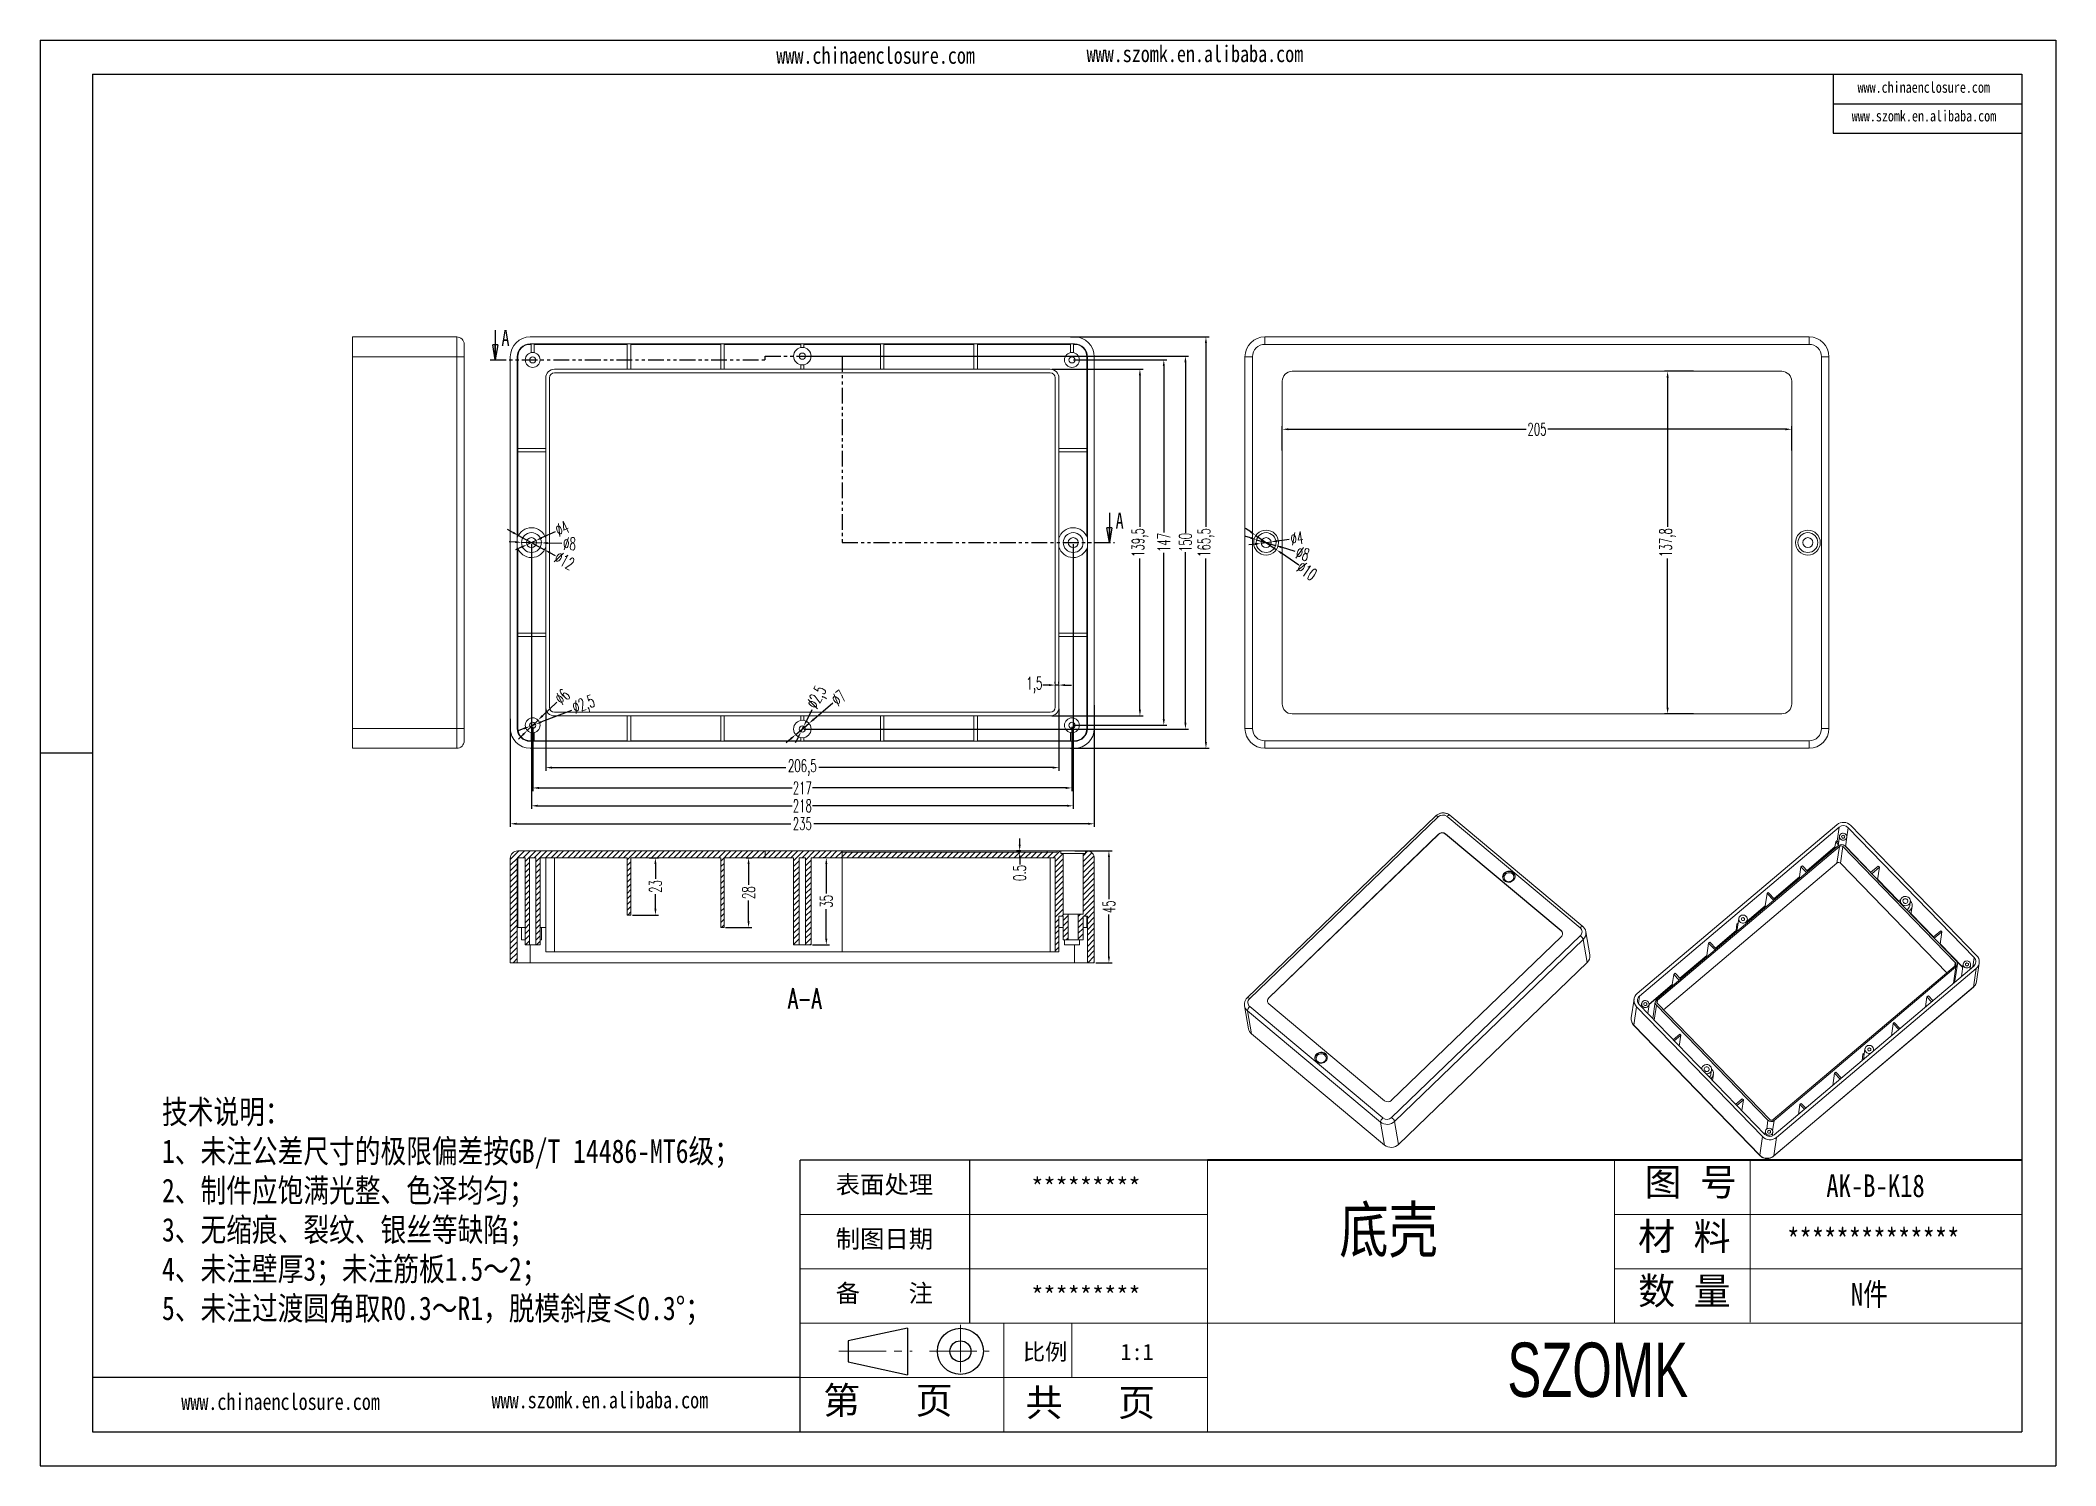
# Model space of a CAD drawing. Header units: inches. Extents: x 1539 to 3411, y 532 to 1105.
# Drawn here: x 1539 to 2350, y 532 to 1105 of the extents above; entities that cross this region are included whole.
import ezdxf

# ---------------------------------------------------------------- set-up
doc = ezdxf.new("R2010")
doc.units = ezdxf.units.IN
doc.linetypes.add('CENTER2', pattern=[28.575, 19.05, -3.175, 3.175, -3.175])
doc.linetypes.add('PHANTOM', pattern=[12.7, 6.35, -1.27, 1.27, -1.27, 1.27, -1.27])
doc.layers.add('文字', color=81, linetype='Continuous')
for name, color, linetype, lineweight in [('粗实线', 7, 'Continuous', 30), ('细实线', 3, 'Continuous', 9), ('细点划线', 2, 'CENTER2', 9)]:
    doc.layers.add(name, color=color, linetype=linetype, lineweight=lineweight)
doc.styles.add('SLDTEXTSTYLE0', font='TXT', dxfattribs={"width": 0.75})
doc.styles.add('SLDTEXTSTYLE2', font='TXT', dxfattribs={"width": 0.6, "bigfont": 'bigfont'})
doc.styles.get("Standard").update_dxf_attribs({"font": 'txt', "bigfont": 'gbcbig.shx'})
doc.styles.add('宋体', font='', dxfattribs={"width": 0.8, "height": 3.5})
doc.styles.add('长仿宋', font='', dxfattribs={"width": 0.7, "height": 4})
doc.styles.get('宋体').set_extended_font_data('SimSun')
doc.styles.get('长仿宋').set_extended_font_data('SimSun')
doc.dimstyles.new('5', dxfattribs={"dimtxt": 5, "dimasz": 2.5, "dimexe": 1.25, "dimexo": 0.625, "dimtad": 0, "dimzin": 12, "dimtxsty": 'SLDTEXTSTYLE2', "dimcen": 2.5, "dimclrd": 3, "dimclre": 3, "dimclrt": 256, "dimadec": 0, "dimazin": 0, "dimtfac": 1, "dimtmove": 0, "dimatfit": 3, "dimfxl": 0, "dimarcsym": 0})
pattern_1 = [(45, (-1526.3518, -782.0265), (-1.122532, 1.122532), [])]

msp = doc.modelspace()

# ---------------------------------------------------------------- texts
at = {"color": 7, "linetype": 'Continuous', "char_height": 6.35, "attachment_point": 1, "style": 'SLDTEXTSTYLE0'}
for insert in [(1724.999, 988.625), (1972.127, 915.125)]:
    msp.add_mtext('A', dxfattribs=dict(at, insert=insert))
at = {"color": 0, "linetype": 'Continuous', "lineweight": 0, "insert": (1846.997, 723.914), "char_height": 8.4, "attachment_point": 2, "style": 'SLDTEXTSTYLE2'}
msp.add_mtext('A-A', dxfattribs=at)
at = {"char_height": 7.18392, "width": 4082.98052, "attachment_point": 1}
for s, insert in [('{\\fSimHei|b0|i0|c134|p49;表面处理}', (1859.497, 648.445)), ('{\\fSimHei|b0|i0|c134|p49;*********}', (1938.18, 647.522)), ('{\\fSimHei|b0|i0|c134|p49;制图日期}', (1859.497, 626.601)), ('{\\fSimHei|b0|i0|c134|p49;备    注}', (1859.497, 604.756)), ('{\\fSimHei|b0|i0|c134|p49;*********}', (1938.18, 603.833))]:
    msp.add_mtext(s, dxfattribs=dict(at, insert=insert))
at = {"layer": '文字', "color": 0, "attachment_point": 1, "style": '宋体'}
for s, insert, char_height, width in [('www.szomk.en.alibaba.com', (1960.449, 1103.095), 6.67469, 117.26793), ('www.chinaenclosure.com', (1835.604, 1102.434), 6.67469, 117.26793), ('www.chinaenclosure.com', (2270.674, 1088.532), 4.44979, 78.17862), ('www.szomk.en.alibaba.com', (2268.348, 1077.009), 4.44979, 78.17862), ('{\\H1.111x;技术说明：\\P1、未注公差尺寸的极限偏差按GB/T 14486-MT6级；\\P2、制件应饱满光整、色泽均匀；\\P3、无缩痕、裂纹、银丝等缺陷；\\P4、未注壁厚3；未注筋板1.5～2；\\P5、未注过渡圆角取R0.3～R1，脱模斜度≤0.3%%D；}', (1588.392, 678.853), 8.53299, 310.80004), ('{\\H1.111x;AK-B-K18}', (2258.092, 648.939), 8.19167, 94.70487), ('底壳', (2062.111, 635.787), 18.2037, 232.72782), ('{\\H1.111x;**************}', (2242.336, 627.094), 8.19167, 94.70487), ('{\\H1.111x;N件}', (2268.001, 605.25), 8.19167, 94.70487), ('www.chinaenclosure.com', (1596.151, 560.875), 6.67469, 117.26793), ('www.szomk.en.alibaba.com', (1720.997, 561.535), 6.67469, 117.26793)]:
    msp.add_mtext(s, dxfattribs=dict(at, insert=insert, char_height=char_height, width=width))
at = {"layer": '粗实线', "insert": (2129.761, 581.289), "char_height": 21.84445, "width": 244.96385, "attachment_point": 1, "style": '长仿宋'}
msp.add_mtext('{\\fSTXinwei|b0|i0|c134|p2;SZOMK}', dxfattribs=at)
at = {"layer": '细实线', "color": 7, "attachment_point": 1}
for s, insert, char_height, width in [('{\\fSimSun|b0|i0|c134|p54;图 号}', (2184.928, 651.329), 10.92222, 54.61112), ('{\\fSimSun|b0|i0|c134|p54;材 料   }', (2182.338, 629.484), 10.92222, 54.61112), ('{\\fSimSun|b0|i0|c134|p54;数 量}', (2182.391, 607.532), 10.92222, 49.34798), ('{\\fSimSun|b0|i0|c134|p54;比例}', (1934.813, 580.838), 6.55333, 28.7671), ('{\\fSimSun|b0|i0|c134|p54;1:1}', (1974.065, 580.838), 6.55333, 28.7671), ('{\\fSimSun|b0|i0|c134|p54;第   页}', (1854.442, 563.512), 10.92222, 81.91667), ('{\\fSimSun|b0|i0|c134|p54; 共   页}', (1928.504, 562.584), 10.92222, 81.91667)]:
    msp.add_mtext(s, dxfattribs=dict(at, insert=insert, char_height=char_height, width=width))

# ---------------------------------------------------------------- blocks, each defined once
blk = doc.blocks.new('_CLOSED')
at = {"color": 0, "linetype": 'ByBlock', "lineweight": -2}
for p, q in [((-1, 0.166667), (0, 0)), ((-1, 0.166667), (-1, -0.166667)), ((0, 0), (-1, -0.166667)), ((0, 0), (-1, 0))]:
    blk.add_line(p, q, dxfattribs=at)
blk = doc.blocks.new('*D89')
at = {"color": 3, "lineweight": -2}
for p, q in [((1737.56, 829), (1737.56, 803.18)), ((1954.56, 829), (1954.56, 803.18)), ((1740.06, 804.43), (1841.93, 804.43)), ((1952.06, 804.43), (1850.18, 804.43))]:
    blk.add_line(p, q, dxfattribs=at)
at = {"color": 3}
for points in [[(1740.06, 804.84), (1740.06, 804.01), (1737.56, 804.43)], [(1952.06, 804.84), (1952.06, 804.01), (1954.56, 804.43)]]:
    blk.add_solid(points, dxfattribs=at)
at = {"layer": 'Defpoints', "color": 0}
for p in [(1737.56, 829.63), (1954.56, 829.63), (1954.56, 804.43)]:
    blk.add_point(p, dxfattribs=at)
at = {"insert": (1846.06, 804.43), "char_height": 5, "attachment_point": 5, "style": 'SLDTEXTSTYLE2'}
blk.add_mtext('217', dxfattribs=at)
blk = doc.blocks.new('*D90')
at = {"color": 3, "lineweight": -2}
for p, q in [((1737.06, 902.5), (1737.06, 795.99)), ((1955.06, 902.5), (1955.06, 795.99)), ((1739.56, 797.24), (1841.93, 797.24)), ((1952.56, 797.24), (1850.18, 797.24))]:
    blk.add_line(p, q, dxfattribs=at)
at = {"color": 3}
for points in [[(1739.56, 797.66), (1739.56, 796.83), (1737.06, 797.24)], [(1952.56, 797.66), (1952.56, 796.83), (1955.06, 797.24)]]:
    blk.add_solid(points, dxfattribs=at)
at = {"layer": 'Defpoints', "color": 0}
for p in [(1737.06, 903.13), (1955.06, 903.13), (1955.06, 797.24)]:
    blk.add_point(p, dxfattribs=at)
at = {"insert": (1846.06, 797.24), "char_height": 5, "attachment_point": 5, "style": 'SLDTEXTSTYLE2'}
blk.add_mtext('218', dxfattribs=at)
blk = doc.blocks.new('*D91')
at = {"color": 3, "lineweight": -2}
for p, q in [((1963.56, 837.77), (1963.56, 788.76)), ((1728.56, 832.25), (1728.56, 788.76)), ((1731.06, 790.01), (1841.43, 790.01)), ((1961.06, 790.01), (1850.68, 790.01))]:
    blk.add_line(p, q, dxfattribs=at)
at = {"color": 3}
for points in [[(1731.06, 790.42), (1731.06, 789.59), (1728.56, 790.01)], [(1961.06, 790.42), (1961.06, 789.59), (1963.56, 790.01)]]:
    blk.add_solid(points, dxfattribs=at)
at = {"layer": 'Defpoints', "color": 0}
for p in [(1963.56, 838.4), (1728.56, 832.88), (1728.56, 790.01)]:
    blk.add_point(p, dxfattribs=at)
at = {"insert": (1846.06, 790.01), "char_height": 5, "attachment_point": 5, "style": 'SLDTEXTSTYLE2'}
blk.add_mtext('235', dxfattribs=at)
blk = doc.blocks.new('*D94')
at = {"color": 3, "lineweight": -2}
for p, q in [((1955.18, 976.63), (1992.76, 976.63)), ((1991.51, 974.13), (1991.51, 907.25)), ((1991.51, 832.13), (1991.51, 899)), ((1955.18, 829.63), (1992.76, 829.63))]:
    blk.add_line(p, q, dxfattribs=at)
at = {"color": 3}
for points in [[(1991.09, 974.13), (1991.93, 974.13), (1991.51, 976.63)], [(1991.09, 832.13), (1991.93, 832.13), (1991.51, 829.63)]]:
    blk.add_solid(points, dxfattribs=at)
at = {"layer": 'Defpoints', "color": 0}
for p in [(1954.56, 976.63), (1991.51, 976.63), (1954.56, 829.63)]:
    blk.add_point(p, dxfattribs=at)
at = {"insert": (1991.51, 903.13), "char_height": 5, "attachment_point": 5, "rotation": 90, "style": 'SLDTEXTSTYLE2'}
blk.add_mtext('147', dxfattribs=at)
blk = doc.blocks.new('*D95')
at = {"color": 3, "lineweight": -2}
for p, q in [((1846.68, 978.13), (2001.47, 978.13)), ((2000.22, 975.63), (2000.22, 907)), ((2000.22, 830.63), (2000.22, 899.25)), ((1846.68, 828.13), (2001.47, 828.13))]:
    blk.add_line(p, q, dxfattribs=at)
at = {"color": 3}
for points in [[(1999.8, 975.63), (2000.64, 975.63), (2000.22, 978.13)], [(1999.8, 830.63), (2000.64, 830.63), (2000.22, 828.13)]]:
    blk.add_solid(points, dxfattribs=at)
at = {"layer": 'Defpoints', "color": 0}
for p in [(1846.06, 978.13), (2000.22, 978.13), (1846.06, 828.13)]:
    blk.add_point(p, dxfattribs=at)
at = {"insert": (2000.22, 903.13), "char_height": 5, "attachment_point": 5, "rotation": 90, "style": 'SLDTEXTSTYLE2'}
blk.add_mtext('150', dxfattribs=at)
blk = doc.blocks.new('*D96')
at = {"color": 3, "lineweight": -2}
for p, q in [((1953.99, 985.88), (2009.72, 985.88)), ((2008.47, 983.38), (2008.47, 909.5)), ((2008.47, 822.88), (2008.47, 896.75)), ((1953.99, 820.38), (2009.72, 820.38))]:
    blk.add_line(p, q, dxfattribs=at)
at = {"color": 3}
for points in [[(2008.05, 983.38), (2008.88, 983.38), (2008.47, 985.88)], [(2008.05, 822.88), (2008.88, 822.88), (2008.47, 820.38)]]:
    blk.add_solid(points, dxfattribs=at)
at = {"layer": 'Defpoints', "color": 0}
for p in [(1953.36, 985.88), (2008.47, 985.88), (1953.36, 820.38)]:
    blk.add_point(p, dxfattribs=at)
at = {"insert": (2008.47, 903.13), "char_height": 5, "attachment_point": 5, "rotation": 90, "style": 'SLDTEXTSTYLE2'}
blk.add_mtext('165,5', dxfattribs=at)
blk = doc.blocks.new('*D97')
at = {"color": 3, "lineweight": -2}
for p, q in [((1747.23, 838.95), (1741.52, 833.44)), ((1735.4, 827.54), (1739.72, 831.71)), ((1733.6, 825.81), (1731.8, 824.07))]:
    blk.add_line(p, q, dxfattribs=at)
at = {"color": 3}
for points in [[(1733.31, 826.11), (1733.89, 825.51), (1735.4, 827.54)], [(1741.23, 833.74), (1741.81, 833.14), (1739.72, 831.71)]]:
    blk.add_solid(points, dxfattribs=at)
at = {"layer": 'Defpoints', "color": 0}
for p in [(1735.4, 827.54), (1739.72, 831.71)]:
    blk.add_point(p, dxfattribs=at)
at = {"insert": (1749.48, 841.12), "char_height": 5, "attachment_point": 5, "rotation": 43.96485, "style": 'SLDTEXTSTYLE2'}
blk.add_mtext('∅6', dxfattribs=at)
blk = doc.blocks.new('*D98')
at = {"color": 3, "lineweight": -2}
for p, q in [((1753.23, 835.55), (1741.07, 830.95)), ((1734.05, 828.3), (1731.71, 827.42)), ((1736.39, 829.18), (1738.73, 830.07))]:
    blk.add_line(p, q, dxfattribs=at)
at = {"color": 3}
for points in [[(1733.9, 828.69), (1734.2, 827.91), (1736.39, 829.18)], [(1740.92, 831.34), (1741.21, 830.56), (1738.73, 830.07)]]:
    blk.add_solid(points, dxfattribs=at)
at = {"layer": 'Defpoints', "color": 0}
for p in [(1736.39, 829.18), (1738.73, 830.07)]:
    blk.add_point(p, dxfattribs=at)
at = {"insert": (1758.26, 837.45), "char_height": 5, "attachment_point": 5, "rotation": 20.69638, "style": 'SLDTEXTSTYLE2'}
blk.add_mtext('∅2,5', dxfattribs=at)
blk = doc.blocks.new('*D99')
at = {"color": 3, "lineweight": -2}
for p, q in [((1729.6, 907.19), (1727.4, 908.39)), ((1731.79, 906), (1742.33, 900.25)), ((1746.72, 897.86), (1744.52, 899.06))]:
    blk.add_line(p, q, dxfattribs=at)
at = {"color": 3}
for points in [[(1729.8, 907.56), (1729.4, 906.83), (1731.79, 906)], [(1744.72, 899.42), (1744.32, 898.69), (1742.33, 900.25)]]:
    blk.add_solid(points, dxfattribs=at)
at = {"layer": 'Defpoints', "color": 0}
for p in [(1731.79, 906), (1742.33, 900.25)]:
    blk.add_point(p, dxfattribs=at)
at = {"insert": (1750.34, 895.89), "char_height": 5, "attachment_point": 5, "rotation": 331.40211, "style": 'SLDTEXTSTYLE2'}
blk.add_mtext('∅12', dxfattribs=at)
blk = doc.blocks.new('*D100')
at = {"color": 3, "lineweight": -2}
for p, q in [((1730.56, 903.32), (1728.06, 903.39)), ((1733.06, 903.24), (1741.06, 903.01)), ((1749.24, 902.77), (1743.56, 902.93))]:
    blk.add_line(p, q, dxfattribs=at)
at = {"color": 3}
for points in [[(1730.57, 903.73), (1730.55, 902.9), (1733.06, 903.24)], [(1743.57, 903.35), (1743.54, 902.52), (1741.06, 903.01)]]:
    blk.add_solid(points, dxfattribs=at)
at = {"layer": 'Defpoints', "color": 0}
for p in [(1733.06, 903.24), (1741.06, 903.01)]:
    blk.add_point(p, dxfattribs=at)
at = {"insert": (1752.36, 902.68), "char_height": 5, "attachment_point": 5, "rotation": 358.31887, "style": 'SLDTEXTSTYLE2'}
blk.add_mtext('∅8', dxfattribs=at)
blk = doc.blocks.new('*D101')
at = {"color": 3, "lineweight": -2}
for p, q in [((1732.96, 901.26), (1730.69, 900.23)), ((1735.24, 902.3), (1738.88, 903.95)), ((1746.56, 907.44), (1741.16, 904.99))]:
    blk.add_line(p, q, dxfattribs=at)
at = {"color": 3}
for points in [[(1732.79, 901.64), (1733.14, 900.88), (1735.24, 902.3)], [(1740.98, 905.37), (1741.33, 904.61), (1738.88, 903.95)]]:
    blk.add_solid(points, dxfattribs=at)
at = {"layer": 'Defpoints', "color": 0}
for p in [(1735.24, 902.3), (1738.88, 903.95)]:
    blk.add_point(p, dxfattribs=at)
at = {"insert": (1749.4, 908.74), "char_height": 5, "attachment_point": 5, "rotation": 24.45007, "style": 'SLDTEXTSTYLE2'}
blk.add_mtext('∅4', dxfattribs=at)
blk = doc.blocks.new('*D102')
at = {"color": 3, "lineweight": -2}
for p, q in [((1849.95, 835.84), (1847.75, 831.47)), ((1845.5, 827.01), (1846.62, 829.24)), ((1844.37, 824.78), (1843.24, 822.55))]:
    blk.add_line(p, q, dxfattribs=at)
at = {"color": 3}
for points in [[(1847.38, 831.66), (1848.12, 831.29), (1846.62, 829.24)], [(1844, 824.97), (1844.74, 824.59), (1845.5, 827.01)]]:
    blk.add_solid(points, dxfattribs=at)
at = {"layer": 'Defpoints', "color": 0}
for p in [(1846.62, 829.24), (1845.5, 827.01)]:
    blk.add_point(p, dxfattribs=at)
at = {"insert": (1852.38, 840.64), "char_height": 5, "attachment_point": 5, "rotation": 63.22107, "style": 'SLDTEXTSTYLE2'}
blk.add_mtext('∅2,5', dxfattribs=at)
blk = doc.blocks.new('*D103')
at = {"color": 3, "lineweight": -2}
for p, q in [((1858.38, 838.59), (1850.63, 832.01)), ((1843.39, 825.86), (1848.73, 830.39)), ((1841.49, 824.24), (1839.58, 822.62))]:
    blk.add_line(p, q, dxfattribs=at)
at = {"color": 3}
for points in [[(1850.36, 832.33), (1850.9, 831.69), (1848.73, 830.39)], [(1841.22, 824.56), (1841.75, 823.92), (1843.39, 825.86)]]:
    blk.add_solid(points, dxfattribs=at)
at = {"layer": 'Defpoints', "color": 0}
for p in [(1848.73, 830.39), (1843.39, 825.86)]:
    blk.add_point(p, dxfattribs=at)
at = {"insert": (1860.76, 840.61), "char_height": 5, "attachment_point": 5, "rotation": 40.33163, "style": 'SLDTEXTSTYLE2'}
blk.add_mtext('∅7', dxfattribs=at)
blk = doc.blocks.new('*D104')
at = {"color": 3, "lineweight": -2}
for p, q in [((1945.31, 845.8), (1942.81, 845.8)), ((1947.81, 846.42), (1947.81, 847.05)), ((1949.31, 845.8), (1947.81, 845.8)), ((1949.31, 846.42), (1949.31, 847.05)), ((1951.81, 845.8), (1954.31, 845.8))]:
    blk.add_line(p, q, dxfattribs=at)
at = {"color": 3}
for points in [[(1945.31, 846.22), (1945.31, 845.38), (1947.81, 845.8)], [(1951.81, 846.22), (1951.81, 845.38), (1949.31, 845.8)]]:
    blk.add_solid(points, dxfattribs=at)
at = {"layer": 'Defpoints', "color": 0}
for p in [(1947.81, 845.8), (1947.81, 845.8), (1949.31, 845.8)]:
    blk.add_point(p, dxfattribs=at)
at = {"insert": (1939.43, 845.8), "char_height": 5, "attachment_point": 5, "style": 'SLDTEXTSTYLE2'}
blk.add_mtext('1,5', dxfattribs=at)
blk = doc.blocks.new('*D107')
at = {"color": 3, "lineweight": -2}
for p, q in [((1946.43, 972.88), (1983.16, 972.88)), ((1981.91, 970.38), (1981.91, 909.5)), ((1981.91, 835.88), (1981.91, 896.75)), ((1946.43, 833.38), (1983.16, 833.38))]:
    blk.add_line(p, q, dxfattribs=at)
at = {"color": 3}
for points in [[(1981.49, 970.38), (1982.32, 970.38), (1981.91, 972.88)], [(1981.49, 835.88), (1982.32, 835.88), (1981.91, 833.38)]]:
    blk.add_solid(points, dxfattribs=at)
at = {"layer": 'Defpoints', "color": 0}
for p in [(1945.81, 972.88), (1945.81, 833.38), (1981.91, 833.38)]:
    blk.add_point(p, dxfattribs=at)
at = {"insert": (1981.91, 903.13), "char_height": 5, "attachment_point": 5, "rotation": 90, "style": 'SLDTEXTSTYLE2'}
blk.add_mtext('139,5', dxfattribs=at)
blk = doc.blocks.new('*D108')
at = {"color": 3, "lineweight": -2}
for p, q in [((1742.81, 836.25), (1742.81, 811.35)), ((1949.31, 836.25), (1949.31, 811.35)), ((1745.31, 812.6), (1839.43, 812.6)), ((1946.81, 812.6), (1852.68, 812.6))]:
    blk.add_line(p, q, dxfattribs=at)
at = {"color": 3}
for points in [[(1745.31, 813.02), (1745.31, 812.19), (1742.81, 812.6)], [(1946.81, 813.02), (1946.81, 812.19), (1949.31, 812.6)]]:
    blk.add_solid(points, dxfattribs=at)
at = {"layer": 'Defpoints', "color": 0}
for p in [(1742.81, 836.88), (1949.31, 836.88), (1742.81, 812.6)]:
    blk.add_point(p, dxfattribs=at)
at = {"insert": (1846.06, 812.6), "char_height": 5, "attachment_point": 5, "style": 'SLDTEXTSTYLE2'}
blk.add_mtext('206,5', dxfattribs=at)
blk = doc.blocks.new('*D109')
at = {"color": 3, "lineweight": -2}
for p, q in [((2026.51, 907.39), (2024.45, 908.81)), ((2028.56, 905.97), (2036.79, 900.28)), ((2045.9, 893.98), (2038.84, 898.86))]:
    blk.add_line(p, q, dxfattribs=at)
at = {"color": 3}
for points in [[(2026.75, 907.74), (2026.27, 907.05), (2028.56, 905.97)], [(2039.08, 899.2), (2038.61, 898.52), (2036.79, 900.28)]]:
    blk.add_solid(points, dxfattribs=at)
at = {"layer": 'Defpoints', "color": 0}
for p in [(2028.56, 905.97), (2036.79, 900.28)]:
    blk.add_point(p, dxfattribs=at)
at = {"insert": (2049.08, 891.77), "char_height": 5, "attachment_point": 5, "rotation": 325.32161, "style": 'SLDTEXTSTYLE2'}
blk.add_mtext('∅10', dxfattribs=at)
blk = doc.blocks.new('*D110')
at = {"color": 3, "lineweight": -2}
for p, q in [((2026.45, 905), (2024.06, 905.72)), ((2028.85, 904.28), (2036.51, 901.97)), ((2044.41, 899.59), (2038.9, 901.25))]:
    blk.add_line(p, q, dxfattribs=at)
at = {"color": 3}
for points in [[(2026.57, 905.4), (2026.33, 904.6), (2028.85, 904.28)], [(2039.02, 901.65), (2038.78, 900.85), (2036.51, 901.97)]]:
    blk.add_solid(points, dxfattribs=at)
at = {"layer": 'Defpoints', "color": 0}
for p in [(2028.85, 904.28), (2036.51, 901.97)]:
    blk.add_point(p, dxfattribs=at)
at = {"insert": (2047.4, 898.69), "char_height": 5, "attachment_point": 5, "rotation": 343.22592, "style": 'SLDTEXTSTYLE2'}
blk.add_mtext('∅8', dxfattribs=at)
blk = doc.blocks.new('*D111')
at = {"color": 3, "lineweight": -2}
for p, q in [((2028.22, 902.51), (2025.74, 902.17)), ((2030.69, 902.85), (2034.66, 903.4)), ((2041.96, 904.4), (2037.13, 903.74))]:
    blk.add_line(p, q, dxfattribs=at)
at = {"color": 3}
for points in [[(2028.16, 902.93), (2028.27, 902.1), (2030.69, 902.85)], [(2037.08, 904.15), (2037.19, 903.32), (2034.66, 903.4)]]:
    blk.add_solid(points, dxfattribs=at)
at = {"layer": 'Defpoints', "color": 0}
for p in [(2030.69, 902.85), (2034.66, 903.4)]:
    blk.add_point(p, dxfattribs=at)
at = {"insert": (2045.05, 904.82), "char_height": 5, "attachment_point": 5, "rotation": 7.81156, "style": 'SLDTEXTSTYLE2'}
blk.add_mtext('∅4', dxfattribs=at)
blk = doc.blocks.new('*D112')
at = {"color": 3, "lineweight": -2}
for p, q in [((2039.18, 940.11), (2039.18, 949.96)), ((2244.18, 940.11), (2244.18, 949.96)), ((2041.68, 948.71), (2137.3, 948.71)), ((2241.68, 948.71), (2146.05, 948.71))]:
    blk.add_line(p, q, dxfattribs=at)
at = {"color": 3}
for points in [[(2041.68, 949.12), (2041.68, 948.29), (2039.18, 948.71)], [(2241.68, 949.12), (2241.68, 948.29), (2244.18, 948.71)]]:
    blk.add_solid(points, dxfattribs=at)
at = {"layer": 'Defpoints', "color": 0}
for p in [(2244.18, 948.71), (2039.18, 939.48), (2244.18, 939.48)]:
    blk.add_point(p, dxfattribs=at)
at = {"insert": (2141.68, 948.71), "char_height": 5, "attachment_point": 5, "style": 'SLDTEXTSTYLE2'}
blk.add_mtext('205', dxfattribs=at)
blk = doc.blocks.new('*D113')
at = {"color": 3, "lineweight": -2}
for p, q in [((2204.69, 972.03), (2192.99, 972.03)), ((2194.24, 969.53), (2194.24, 909.5)), ((2194.24, 836.73), (2194.24, 896.75)), ((2204.69, 834.23), (2192.99, 834.23))]:
    blk.add_line(p, q, dxfattribs=at)
at = {"color": 3}
for points in [[(2193.82, 969.53), (2194.66, 969.53), (2194.24, 972.03)], [(2193.82, 836.73), (2194.66, 836.73), (2194.24, 834.23)]]:
    blk.add_solid(points, dxfattribs=at)
at = {"layer": 'Defpoints', "color": 0}
for p in [(2205.32, 972.03), (2194.24, 834.23), (2205.32, 834.23)]:
    blk.add_point(p, dxfattribs=at)
at = {"insert": (2194.24, 903.13), "char_height": 5, "attachment_point": 5, "rotation": 90, "style": 'SLDTEXTSTYLE2'}
blk.add_mtext('137,8', dxfattribs=at)
blk = doc.blocks.new('*D114')
at = {"color": 3, "lineweight": -2}
for p, q in [((1955.68, 779.09), (1970.68, 779.09)), ((1969.43, 776.59), (1969.43, 759.71)), ((1969.43, 736.59), (1969.43, 753.46)), ((1964.18, 734.09), (1970.68, 734.09))]:
    blk.add_line(p, q, dxfattribs=at)
at = {"color": 3}
for points in [[(1969.01, 776.59), (1969.85, 776.59), (1969.43, 779.09)], [(1969.01, 736.59), (1969.85, 736.59), (1969.43, 734.09)]]:
    blk.add_solid(points, dxfattribs=at)
at = {"layer": 'Defpoints', "color": 0}
for p in [(1955.06, 779.09), (1969.43, 779.09), (1963.56, 734.09)]:
    blk.add_point(p, dxfattribs=at)
at = {"insert": (1969.43, 756.59), "char_height": 5, "attachment_point": 5, "rotation": 90, "style": 'SLDTEXTSTYLE2'}
blk.add_mtext('45', dxfattribs=at)
blk = doc.blocks.new('*D115')
at = {"color": 3, "lineweight": -2}
for p, q in [((1823.43, 776.29), (1825.69, 776.29)), ((1824.44, 773.79), (1824.44, 765.41)), ((1824.44, 750.79), (1824.44, 759.16)), ((1815.18, 748.29), (1825.69, 748.29))]:
    blk.add_line(p, q, dxfattribs=at)
at = {"color": 3}
for points in [[(1824.02, 773.79), (1824.86, 773.79), (1824.44, 776.29)], [(1824.02, 750.79), (1824.86, 750.79), (1824.44, 748.29)]]:
    blk.add_solid(points, dxfattribs=at)
at = {"layer": 'Defpoints', "color": 0}
for p in [(1822.8, 776.29), (1824.44, 776.29), (1814.56, 748.29)]:
    blk.add_point(p, dxfattribs=at)
at = {"insert": (1824.44, 762.29), "char_height": 5, "attachment_point": 5, "rotation": 90, "style": 'SLDTEXTSTYLE2'}
blk.add_mtext('28', dxfattribs=at)
blk = doc.blocks.new('*D116')
at = {"color": 3, "lineweight": -2}
for p, q in [((1855.19, 776.29), (1854.45, 776.29)), ((1855.7, 773.79), (1855.7, 761.91)), ((1855.7, 743.79), (1855.7, 755.66)), ((1850.18, 741.29), (1856.95, 741.29))]:
    blk.add_line(p, q, dxfattribs=at)
at = {"color": 3}
for points in [[(1855.29, 773.79), (1856.12, 773.79), (1855.7, 776.29)], [(1855.29, 743.79), (1856.12, 743.79), (1855.7, 741.29)]]:
    blk.add_solid(points, dxfattribs=at)
at = {"layer": 'Defpoints', "color": 0}
for p in [(1855.7, 776.29), (1855.81, 776.29), (1849.56, 741.29)]:
    blk.add_point(p, dxfattribs=at)
at = {"insert": (1855.7, 758.79), "char_height": 5, "attachment_point": 5, "rotation": 90, "style": 'SLDTEXTSTYLE2'}
blk.add_mtext('35', dxfattribs=at)
blk = doc.blocks.new('*D117')
at = {"color": 3, "lineweight": -2}
for p, q in [((1784.42, 776.29), (1788.2, 776.29)), ((1786.95, 773.79), (1786.95, 767.91)), ((1786.95, 755.79), (1786.95, 761.66)), ((1777.68, 753.29), (1788.2, 753.29))]:
    blk.add_line(p, q, dxfattribs=at)
at = {"color": 3}
for points in [[(1786.53, 773.79), (1787.37, 773.79), (1786.95, 776.29)], [(1786.53, 755.79), (1787.37, 755.79), (1786.95, 753.29)]]:
    blk.add_solid(points, dxfattribs=at)
at = {"layer": 'Defpoints', "color": 0}
for p in [(1783.8, 776.29), (1786.95, 776.29), (1777.06, 753.29)]:
    blk.add_point(p, dxfattribs=at)
at = {"insert": (1786.95, 764.79), "char_height": 5, "attachment_point": 5, "rotation": 90, "style": 'SLDTEXTSTYLE2'}
blk.add_mtext('23', dxfattribs=at)
blk = doc.blocks.new('*D118')
at = {"color": 3, "lineweight": -2}
for p, q in [((1933.97, 779.09), (1932.27, 779.09)), ((1933.97, 778.59), (1932.27, 778.59)), ((1933.52, 781.59), (1933.52, 784.09)), ((1933.52, 779.09), (1933.52, 778.59)), ((1933.52, 776.09), (1933.52, 773.59))]:
    blk.add_line(p, q, dxfattribs=at)
at = {"color": 3}
for points in [[(1933.11, 781.59), (1933.94, 781.59), (1933.52, 779.09)], [(1933.11, 776.09), (1933.94, 776.09), (1933.52, 778.59)]]:
    blk.add_solid(points, dxfattribs=at)
at = {"layer": 'Defpoints', "color": 0}
for p in [(1933.52, 778.59), (1934.6, 779.09), (1934.6, 778.59)]:
    blk.add_point(p, dxfattribs=at)
at = {"insert": (1933.52, 770.21), "char_height": 5, "attachment_point": 5, "rotation": 90, "style": 'SLDTEXTSTYLE2'}
blk.add_mtext('{\\Ftxt,bigfont|c134;0.5}', dxfattribs=at)

# ---------------------------------------------------------------- dimensions: what is measured, and where the dimension line sits
for base, p1, p2, picture, middle in [((2008.467, 985.875), (1953.364, 820.375), (1953.364, 985.875), '*D96', (2008.467, 903.125)), ((2000.22, 978.125), (1846.059, 828.125), (1846.059, 978.125), '*D95', (2000.22, 903.125)), ((1991.509, 976.625), (1954.559, 829.625), (1954.559, 976.625), '*D94', (1991.509, 903.125)), ((1981.906, 833.375), (1945.809, 972.875), (1945.809, 833.375), '*D107', (1981.906, 903.125)), ((2194.24, 834.225), (2205.319, 972.025), (2205.319, 834.225), '*D113', (2194.24, 903.125)), ((1969.43, 779.089), (1963.559, 734.089), (1955.059, 779.089), '*D114', (1969.43, 756.589)), ((1786.95, 776.289), (1777.059, 753.289), (1783.798, 776.289), '*D117', (1786.95, 764.789)), ((1824.441, 776.289), (1814.559, 748.289), (1822.803, 776.289), '*D115', (1824.441, 762.289)), ((1855.703, 776.289), (1849.559, 741.289), (1855.81, 776.289), '*D116', (1855.703, 758.789))]:
    dim = msp.add_linear_dim(base=base, p1=p1, p2=p2, angle=90, dimstyle='5')
    dim.commit()
    dim.dimension.update_dxf_attribs({"geometry": picture, "text_midpoint": middle})
for base, p1, p2, picture, middle in [((2244.176, 948.706), (2039.176, 939.484), (2244.176, 939.484), '*D112', (2141.676, 948.706)), ((1955.059, 797.244), (1737.059, 903.125), (1955.059, 903.125), '*D90', (1846.059, 797.244)), ((1947.809, 845.8), (1949.309, 845.8), (1947.809, 845.8), '*D104', (1939.434, 845.8)), ((1728.559, 790.007), (1963.559, 838.397), (1728.559, 832.876), '*D91', (1846.059, 790.007)), ((1742.809, 812.602), (1949.309, 836.875), (1742.809, 836.875), '*D108', (1846.059, 812.602)), ((1954.559, 804.426), (1737.559, 829.625), (1954.559, 829.625), '*D89', (1846.059, 804.426))]:
    dim = msp.add_linear_dim(base=base, p1=p1, p2=p2, dimstyle='5')
    dim.commit()
    dim.dimension.update_dxf_attribs({"geometry": picture, "text_midpoint": middle})
dim = msp.add_diameter_dim_2p(p1=(1731.791, 905.997), p2=(1742.327, 900.253), dimstyle='5')
dim.commit()
dim.dimension.update_dxf_attribs({"geometry": '*D99', "text_midpoint": (1750.339, 895.886)})
for p1, p2, picture, middle in [((1735.238, 902.297), (1738.88, 903.953), '*D101', (1749.403, 908.738)), ((2028.564, 905.97), (2036.787, 900.28), '*D109', (2049.084, 891.773)), ((2030.694, 902.853), (2034.657, 903.397), '*D111', (2045.052, 904.823)), ((1733.061, 903.243), (1741.057, 903.008), '*D100', (1752.36, 902.676)), ((2028.846, 904.28), (2036.505, 901.971), '*D110', (2047.397, 898.688)), ((1735.4, 827.543), (1739.718, 831.708), '*D97', (1749.481, 841.124)), ((1843.391, 825.86), (1848.727, 830.391), '*D103', (1860.763, 840.609)), ((1845.496, 827.009), (1846.622, 829.241), '*D102', (1852.375, 840.641)), ((1736.39, 829.184), (1738.728, 830.067), '*D98', (1758.257, 837.445))]:
    dim = msp.add_diameter_dim_2p(p1=p1, p2=p2, dimstyle='5')
    dim.commit()
    dim.dimension.update_dxf_attribs({"geometry": picture, "text_midpoint": middle, "dimtype": 163})
dim = msp.add_linear_dim(base=(1933.522, 778.589), p1=(1934.598, 779.089), p2=(1934.598, 778.589), angle=90, text='{\\Ftxt,bigfont|c134;0.5}', dimstyle='5')
dim.commit()
dim.dimension.update_dxf_attribs({"geometry": '*D118', "text_midpoint": (1933.522, 770.214)})

# ---------------------------------------------------------------- hatches: boundary and pattern name
at = {"linetype": 'Continuous', "lineweight": 0}
h = msp.add_hatch(dxfattribs=at)
h.set_pattern_fill('ANSI31', color=4, scale=0.5, style=0)
h.set_pattern_definition(pattern_1)
edge = h.paths.add_edge_path(flags=0)
edge.add_line((1831.048, 776.289), (1831.048, 779.089))
edge.add_line((1831.048, 779.089), (1731.559, 779.089))
edge.add_arc((1731.559, 776.089), 3, 90, 180)
edge.add_line((1728.559, 776.089), (1728.559, 734.089))
edge.add_line((1728.559, 734.089), (1731.359, 734.089))
edge.add_line((1731.359, 734.089), (1731.359, 776.089))
edge.add_arc((1731.559, 776.089), 0.2, 90, 180, ccw=False)
edge.add_line((1731.559, 776.289), (1734.559, 776.289))
edge.add_line((1734.559, 776.289), (1734.559, 741.289))
edge.add_line((1734.559, 741.289), (1736.309, 741.289))
edge.add_line((1736.309, 741.289), (1736.309, 776.289))
edge.add_line((1736.309, 776.289), (1738.809, 776.289))
edge.add_line((1738.809, 776.289), (1738.809, 741.289))
edge.add_line((1738.809, 741.289), (1740.559, 741.289))
edge.add_line((1740.559, 741.289), (1740.559, 776.289))
edge.add_line((1740.559, 776.289), (1775.559, 776.289))
edge.add_line((1775.559, 776.289), (1775.559, 753.289))
edge.add_line((1775.559, 753.289), (1777.059, 753.289))
edge.add_line((1777.059, 753.289), (1777.059, 776.289))
edge.add_line((1777.059, 776.289), (1813.259, 776.289))
edge.add_line((1813.259, 776.289), (1813.259, 748.289))
edge.add_line((1813.259, 748.289), (1814.559, 748.289))
edge.add_line((1814.559, 748.289), (1814.559, 776.289))
edge.add_line((1814.559, 776.289), (1831.048, 776.289))
h = msp.add_hatch(dxfattribs=at)
h.set_pattern_fill('ANSI31', color=4, scale=0.5, style=0)
h.set_pattern_definition(pattern_1)
h.paths.add_polyline_path([(1862.061, 776.289), (1862.061, 779.089), (1831.048, 779.089), (1831.048, 776.289), (1842.559, 776.289), (1842.559, 741.289), (1844.809, 741.289), (1844.809, 776.289), (1847.309, 776.289), (1847.309, 741.289), (1849.559, 741.289), (1849.559, 776.289)], flags=0)
h = msp.add_hatch(dxfattribs=at)
h.set_pattern_fill('ANSI31', color=4, scale=0.5, style=0)
h.set_pattern_definition(pattern_1)
h.paths.add_polyline_path([(1948.559, 778.589), (1862.061, 778.589), (1862.061, 776.289), (1947.809, 776.289), (1947.809, 738.489), (1949.309, 738.489), (1949.309, 752.789), (1951.059, 752.789), (1951.059, 743.289), (1953.059, 743.289), (1953.059, 753.589), (1951.059, 753.589), (1951.059, 778.089), (1950.059, 778.089), (1950.059, 779.089), (1948.559, 779.089)], flags=0)
h = msp.add_hatch(dxfattribs=at)
h.set_pattern_fill('ANSI31', color=4, scale=0.5, style=0)
h.set_pattern_definition(pattern_1)
edge = h.paths.add_edge_path(flags=0)
edge.add_line((1960.559, 779.089), (1960.059, 779.089))
edge.add_line((1960.059, 779.089), (1960.059, 778.089))
edge.add_line((1960.059, 778.089), (1959.059, 778.089))
edge.add_line((1959.059, 778.089), (1959.059, 753.589))
edge.add_line((1959.059, 753.589), (1957.059, 753.589))
edge.add_line((1957.059, 753.589), (1957.059, 743.289))
edge.add_line((1957.059, 743.289), (1959.059, 743.289))
edge.add_line((1959.059, 743.289), (1959.059, 752.789))
edge.add_line((1959.059, 752.789), (1960.759, 752.789))
edge.add_line((1960.759, 752.789), (1960.759, 734.089))
edge.add_line((1960.759, 734.089), (1963.559, 734.089))
edge.add_line((1963.559, 734.089), (1963.559, 776.089))
edge.add_arc((1960.559, 776.089), 3, 0, 90)

# ---------------------------------------------------------------- linework, layer by layer
for p, q in [((1539.429, 1105.186), (2350.404, 1105.186)), ((1539.429, 1105.186), (1539.429, 531.77)), ((2350.404, 1105.186), (2350.404, 531.77)), ((1560.413, 1091.534), (2336.751, 1091.534)), ((1560.413, 1091.534), (1560.413, 545.422)), ((2260.902, 1091.534), (2260.902, 1067.831)), ((2336.751, 1091.534), (2336.751, 545.422)), ((2260.902, 1079.682), (2336.751, 1079.682)), ((2260.902, 1067.831), (2336.751, 1067.831)), ((1560.413, 818.478), (1539.429, 818.478)), ((1539.429, 797.24), (1539.429, 531.77)), ((2009.084, 654.645), (1845.251, 654.645)), ((1845.251, 545.422), (1845.251, 654.645)), ((1913.515, 589.111), (1913.515, 654.645)), ((1845.251, 567.267), (1560.413, 567.267)), ((1560.413, 545.422), (2336.751, 545.422)), ((1539.429, 531.77), (2350.404, 531.77)), ((1539.429, 531.77), (1914.88, 531.77))]:
    msp.add_line(p, q)
at = {"color": 7, "linetype": 'Continuous', "lineweight": 15}
for p, q in [((1664.995, 977.875), (1664.995, 985.875)), ((1664.995, 985.875), (1706.995, 985.875)), ((1706.995, 977.875), (1706.995, 985.875)), ((1709.995, 982.875), (1709.995, 977.875)), ((1955.559, 985.875), (1736.559, 985.875)), ((1955.559, 983.075), (1736.559, 983.075)), ((1736.559, 983.075), (1736.559, 982.875)), ((1736.559, 982.875), (1736.909, 982.875)), ((1736.909, 983.075), (1736.909, 979.554)), ((1738.209, 979.554), (1738.209, 983.075)), ((1738.209, 982.875), (1775.559, 982.875)), ((1775.559, 983.075), (1775.559, 972.875)), ((1777.059, 972.875), (1777.059, 983.075)), ((1777.059, 982.875), (1813.259, 982.875)), ((1813.259, 983.075), (1813.259, 972.875)), ((1814.559, 972.875), (1814.559, 983.075)), ((1814.559, 982.875), (1845.409, 982.875)), ((1845.409, 983.075), (1845.409, 981.564)), ((1846.709, 981.564), (1846.709, 983.075)), ((1846.709, 982.875), (1877.559, 982.875)), ((1877.559, 972.875), (1877.559, 983.075)), ((1878.859, 983.075), (1878.859, 972.875)), ((1878.859, 982.875), (1915.059, 982.875)), ((1915.059, 972.875), (1915.059, 983.075)), ((1916.559, 983.075), (1916.559, 972.875)), ((1916.559, 982.875), (1953.909, 982.875)), ((1953.909, 979.554), (1953.909, 983.075)), ((1955.209, 983.075), (1955.209, 979.554)), ((1955.209, 982.875), (1955.559, 982.875)), ((1955.559, 983.075), (1955.559, 982.875)), ((2032.176, 985.875), (2032.176, 982.875)), ((2032.176, 985.875), (2251.176, 985.875)), ((2251.176, 982.875), (2032.176, 982.875)), ((2251.176, 985.875), (2251.176, 982.875)), ((1664.995, 828.375), (1664.995, 977.875)), ((1706.995, 977.875), (1664.995, 977.875)), ((1706.995, 828.375), (1706.995, 977.875)), ((1706.995, 977.875), (1709.995, 977.875)), ((1709.995, 977.875), (1709.995, 828.375)), ((1728.559, 977.875), (1728.559, 828.375)), ((1731.359, 977.875), (1731.359, 828.375)), ((1731.559, 977.875), (1731.359, 977.875)), ((1731.559, 940.925), (1731.559, 977.875)), ((1845.409, 974.686), (1845.409, 972.875)), ((1846.709, 972.875), (1846.709, 974.686)), ((1960.759, 977.875), (1960.559, 977.875)), ((1960.559, 977.875), (1960.559, 940.925)), ((1960.759, 828.375), (1960.759, 977.875)), ((1963.559, 828.375), (1963.559, 977.875)), ((2024.176, 828.375), (2024.176, 977.875)), ((2024.176, 977.875), (2027.176, 977.875)), ((2027.176, 977.875), (2027.176, 828.375)), ((2256.176, 828.375), (2256.176, 977.875)), ((2256.176, 977.875), (2259.176, 977.875)), ((2259.176, 977.875), (2259.176, 828.375)), ((1742.809, 969.375), (1742.809, 836.875)), ((1744.309, 969.375), (1744.309, 836.875)), ((1945.809, 972.875), (1746.309, 972.875)), ((1945.809, 971.375), (1746.309, 971.375)), ((1947.809, 836.875), (1947.809, 969.375)), ((1949.309, 836.875), (1949.309, 969.375)), ((2039.176, 968.025), (2039.176, 838.225)), ((2240.176, 972.025), (2043.176, 972.025)), ((2244.176, 838.225), (2244.176, 968.025)), ((1731.559, 940.925), (1742.809, 940.925)), ((1731.559, 939.625), (1731.559, 940.925)), ((1960.559, 940.925), (1949.309, 940.925)), ((1960.559, 939.625), (1960.559, 940.925)), ((1742.809, 939.625), (1731.559, 939.625)), ((1731.559, 905.523), (1731.559, 939.625)), ((1949.309, 939.625), (1960.559, 939.625)), ((1960.559, 939.625), (1960.559, 905.523)), ((1731.559, 866.625), (1731.559, 900.727)), ((1960.559, 900.727), (1960.559, 866.625)), ((1731.559, 866.625), (1731.559, 865.325)), ((1742.809, 866.625), (1731.559, 866.625)), ((1731.559, 865.325), (1742.809, 865.325)), ((1731.559, 828.375), (1731.559, 865.325)), ((1949.309, 866.625), (1960.559, 866.625)), ((1960.559, 865.325), (1949.309, 865.325)), ((1960.559, 866.625), (1960.559, 865.325)), ((1960.559, 865.325), (1960.559, 828.375)), ((1664.995, 820.375), (1664.995, 828.375)), ((1664.995, 828.375), (1706.995, 828.375)), ((1706.995, 828.375), (1709.995, 828.375)), ((1706.995, 820.375), (1706.995, 828.375)), ((1709.995, 828.375), (1709.995, 823.375)), ((1731.559, 828.375), (1731.359, 828.375)), ((1746.309, 834.875), (1945.809, 834.875)), ((1746.309, 833.375), (1945.809, 833.375)), ((1775.559, 823.175), (1775.559, 833.375)), ((1777.059, 833.375), (1777.059, 823.175)), ((1813.259, 823.175), (1813.259, 833.375)), ((1814.559, 833.375), (1814.559, 823.175)), ((1845.409, 831.564), (1845.409, 833.375)), ((1846.709, 833.375), (1846.709, 831.564)), ((1877.559, 833.375), (1877.559, 823.175)), ((1878.859, 823.175), (1878.859, 833.375)), ((1915.059, 833.375), (1915.059, 823.175)), ((1916.559, 823.175), (1916.559, 833.375)), ((1960.759, 828.375), (1960.559, 828.375)), ((2024.176, 828.375), (2027.176, 828.375)), ((2043.176, 834.225), (2240.176, 834.225)), ((2256.176, 828.375), (2259.176, 828.375)), ((1706.995, 820.375), (1664.995, 820.375)), ((1736.559, 823.375), (1736.559, 823.175)), ((1736.909, 823.375), (1736.559, 823.375)), ((1736.559, 823.175), (1955.559, 823.175)), ((1736.559, 820.375), (1955.559, 820.375)), ((1736.909, 823.175), (1736.909, 826.697)), ((1738.209, 826.697), (1738.209, 823.175)), ((1775.559, 823.375), (1738.209, 823.375)), ((1813.259, 823.375), (1777.059, 823.375)), ((1845.409, 823.375), (1814.559, 823.375)), ((1845.409, 823.175), (1845.409, 824.686)), ((1846.709, 824.686), (1846.709, 823.175)), ((1877.559, 823.375), (1846.709, 823.375)), ((1915.059, 823.375), (1878.859, 823.375)), ((1953.909, 823.375), (1916.559, 823.375)), ((1953.909, 826.697), (1953.909, 823.175)), ((1955.209, 823.175), (1955.209, 826.697)), ((1955.559, 823.375), (1955.209, 823.375)), ((1955.559, 823.375), (1955.559, 823.175)), ((2032.176, 823.375), (2251.176, 823.375)), ((2032.176, 823.375), (2032.176, 820.375)), ((2251.176, 820.375), (2032.176, 820.375)), ((2251.176, 823.375), (2251.176, 820.375)), ((2101.038, 793.209), (2025.119, 720.045)), ((2101.964, 792.79), (2026.045, 719.626)), ((2159.051, 748.155), (2105.489, 792.962)), ((2160.128, 748.644), (2106.566, 793.452)), ((2262.313, 789.622), (2181.974, 721.685)), ((2263.261, 788.643), (2182.922, 720.706)), ((2317.574, 736.182), (2266.93, 788.439)), ((2318.601, 737.05), (2267.958, 789.308)), ((1831.048, 779.089), (1731.559, 779.089)), ((1862.061, 779.089), (1831.048, 779.089)), ((1831.048, 776.289), (1831.048, 779.089)), ((1862.061, 776.289), (1862.061, 779.089)), ((1944.559, 779.089), (1862.061, 779.089)), ((1862.061, 778.589), (1948.559, 778.589)), ((1944.559, 778.589), (1944.559, 779.089)), ((1944.559, 779.089), (1948.559, 779.089)), ((1948.559, 779.089), (1948.559, 778.589)), ((1950.059, 779.089), (1948.559, 779.089)), ((1950.059, 778.089), (1950.059, 779.089)), ((1960.059, 779.089), (1950.059, 779.089)), ((1960.059, 779.089), (1960.059, 778.089)), ((1960.559, 779.089), (1960.059, 779.089)), ((2102.038, 785.863), (2033.746, 720.049)), ((2102.057, 785.753), (2033.765, 719.938)), ((2102.057, 785.753), (2102.038, 785.863)), ((2151.362, 747.098), (2104.858, 786.001)), ((2104.858, 786.001), (2104.877, 785.891)), ((2151.381, 746.988), (2104.877, 785.891)), ((2263.026, 781.271), (2189.84, 719.383)), ((2263.369, 780.917), (2190.183, 719.029)), ((2261.873, 782.765), (2261.567, 780.667)), ((2261.881, 780.303), (2261.63, 780.562)), ((2262.35, 783.168), (2261.873, 782.765)), ((2262.922, 781.682), (2261.873, 782.765)), ((2262.35, 783.168), (2263.036, 782.46)), ((2262.389, 774.2), (2263.369, 780.917)), ((2263.408, 785.016), (2262.839, 781.114)), ((2264.78, 780.839), (2263.8, 774.121)), ((2309.994, 734.184), (2264.78, 780.839)), ((2310.38, 734.819), (2265.495, 781.134)), ((2265.824, 780.794), (2266.377, 784.583)), ((1728.559, 776.089), (1728.559, 734.089)), ((1731.359, 776.089), (1731.359, 734.089)), ((1734.559, 776.289), (1731.559, 776.289)), ((1731.559, 748.289), (1731.559, 776.289)), ((1734.559, 741.289), (1734.559, 776.289)), ((1738.809, 776.289), (1736.309, 776.289)), ((1736.309, 741.289), (1736.309, 776.289)), ((1738.809, 776.289), (1738.809, 741.289)), ((1775.559, 776.289), (1740.559, 776.289)), ((1740.559, 776.289), (1740.559, 741.289)), ((1742.809, 738.489), (1742.809, 776.289)), ((1746.309, 776.289), (1746.309, 738.489)), ((1775.559, 776.289), (1775.559, 753.289)), ((1813.259, 776.289), (1777.059, 776.289)), ((1777.059, 753.289), (1777.059, 776.289)), ((1813.259, 776.289), (1813.259, 748.289)), ((1814.559, 748.289), (1814.559, 776.289)), ((1831.048, 776.289), (1814.559, 776.289)), ((1842.559, 776.289), (1831.048, 776.289)), ((1842.559, 741.289), (1842.559, 776.289)), ((1847.309, 776.289), (1844.809, 776.289)), ((1844.809, 741.289), (1844.809, 776.289)), ((1847.309, 776.289), (1847.309, 741.289)), ((1862.061, 776.289), (1849.559, 776.289)), ((1849.559, 776.289), (1849.559, 741.289)), ((1862.061, 776.289), (1862.061, 738.489)), ((1947.809, 776.289), (1862.061, 776.289)), ((1945.809, 738.489), (1945.809, 776.289)), ((1947.809, 738.489), (1947.809, 776.289)), ((1950.059, 778.089), (1951.059, 778.089)), ((1951.059, 753.589), (1951.059, 778.089)), ((1951.059, 778.089), (1959.059, 778.089)), ((1959.059, 778.089), (1959.059, 753.589)), ((1959.059, 778.089), (1960.059, 778.089)), ((1963.559, 734.089), (1963.559, 776.089)), ((2262.389, 774.2), (2192.586, 715.172)), ((2247.906, 772.667), (2247.315, 768.616)), ((2247.906, 772.667), (2248.457, 773.133)), ((2250.133, 770.369), (2247.906, 772.667)), ((2248.457, 773.133), (2250.684, 770.835)), ((2306.555, 730.003), (2263.8, 774.121)), ((2279.006, 772.938), (2275.946, 770.35)), ((2276.386, 769.896), (2279.446, 772.483)), ((2279.446, 772.483), (2278.72, 767.507)), ((2279.446, 772.483), (2279.006, 772.938)), ((2234.279, 761.923), (2234.756, 762.326)), ((2234.756, 762.326), (2237.398, 759.6)), ((2247.629, 768.251), (2247.378, 768.51)), ((2278.71, 767.498), (2278.72, 767.507)), ((2234.279, 761.923), (2233.559, 756.982)), ((2233.872, 756.618), (2233.621, 756.877)), ((2236.921, 759.197), (2234.279, 761.923)), ((2287.943, 759.196), (2287.788, 758.131)), ((2289.921, 757.973), (2289.657, 758.011)), ((2291.655, 756.93), (2291.902, 758.618)), ((2292.402, 758.332), (2291.919, 758.83)), ((2292.18, 753.599), (2292.645, 756.786)), ((1731.559, 752.789), (1731.359, 752.789)), ((1731.559, 748.289), (1734.559, 748.289)), ((1733.059, 748.289), (1733.059, 743.289)), ((1740.559, 748.289), (1742.809, 748.289)), ((1741.059, 743.289), (1741.059, 748.289)), ((1777.059, 753.289), (1775.559, 753.289)), ((1814.559, 748.289), (1813.259, 748.289)), ((1951.059, 752.789), (1949.309, 752.789)), ((1949.309, 738.489), (1949.309, 752.789)), ((1949.309, 748.289), (1951.059, 748.289)), ((1951.059, 753.589), (1953.059, 753.589)), ((1951.059, 743.289), (1951.059, 752.789)), ((1953.059, 753.589), (1953.059, 743.289)), ((1953.059, 753.589), (1957.059, 753.589)), ((1957.059, 743.289), (1957.059, 753.589)), ((1957.059, 753.589), (1959.059, 753.589)), ((1960.759, 752.789), (1959.059, 752.789)), ((1959.059, 752.789), (1959.059, 743.289)), ((1959.059, 748.289), (1960.559, 748.289)), ((1960.559, 748.289), (1960.559, 752.789)), ((1960.759, 734.089), (1960.759, 752.789)), ((2151.381, 746.988), (2151.362, 747.098)), ((2162.981, 737.253), (2161.373, 746.508)), ((2222.148, 749.639), (2221.764, 747.009)), ((2221.827, 746.903), (2222.078, 746.645)), ((2222.85, 751.917), (2222.081, 746.648)), ((2222.57, 749.996), (2222.148, 749.639)), ((2222.148, 749.639), (2222.469, 749.308)), ((2226.116, 750.06), (2226.314, 751.412)), ((2301.115, 744.379), (2304.175, 746.966)), ((2304.615, 746.512), (2301.556, 743.924)), ((2304.615, 746.512), (2303.889, 741.536)), ((2304.175, 746.966), (2304.615, 746.512)), ((1734.559, 743.289), (1733.059, 743.289)), ((1736.309, 741.289), (1734.559, 741.289)), ((1738.809, 741.289), (1736.309, 741.289)), ((1740.559, 741.289), (1738.809, 741.289)), ((1741.059, 743.289), (1740.559, 743.289)), ((1746.309, 738.489), (1742.809, 738.489)), ((1862.061, 738.489), (1746.309, 738.489)), ((1844.809, 741.289), (1842.559, 741.289)), ((1847.309, 741.289), (1844.809, 741.289)), ((1849.559, 741.289), (1847.309, 741.289)), ((1862.061, 738.489), (1945.809, 738.489)), ((1947.809, 738.489), (1945.809, 738.489)), ((1949.309, 738.489), (1947.809, 738.489)), ((1953.059, 743.289), (1951.059, 743.289)), ((1951.559, 743.289), (1951.559, 741.289)), ((1951.559, 741.289), (1957.559, 741.289)), ((1957.059, 743.289), (1953.059, 743.289)), ((1959.059, 743.289), (1957.059, 743.289)), ((1957.559, 741.289), (1957.559, 743.289)), ((2083.116, 678.748), (2151.408, 744.563)), ((2083.19, 671.821), (2159.109, 744.986)), ((2160.298, 743.425), (2084.38, 670.261)), ((2161.906, 734.17), (2160.298, 743.425)), ((2210.691, 741.976), (2209.97, 737.035)), ((2211.168, 742.379), (2210.691, 741.976)), ((2210.691, 741.976), (2213.333, 739.25)), ((2213.81, 739.653), (2211.168, 742.379)), ((2303.889, 741.536), (2303.879, 741.527)), ((1731.359, 734.089), (1728.559, 734.089)), ((1731.359, 734.089), (1736.559, 734.089)), ((1736.559, 734.089), (1955.559, 734.089)), ((1955.559, 734.089), (1960.759, 734.089)), ((1963.559, 734.089), (1960.759, 734.089)), ((2161.906, 734.17), (2085.987, 661.006)), ((2210.033, 736.93), (2210.284, 736.671)), ((2236.752, 670.976), (2309.938, 732.864)), ((2237.088, 664.814), (2317.428, 732.751)), ((2237.096, 670.622), (2310.281, 732.51)), ((2238.037, 663.835), (2318.376, 731.772)), ((2309.848, 726.763), (2310.828, 733.481)), ((2313.205, 733.632), (2312.464, 728.554)), ((2315.922, 731.478), (2316.173, 733.199)), ((2317.287, 724.308), (2318.376, 731.772)), ((2318.535, 726.527), (2319.624, 733.991)), ((2196.731, 729.392), (2196.14, 725.34)), ((2196.203, 725.235), (2196.454, 724.976)), ((2197.282, 729.858), (2196.731, 729.392)), ((2196.731, 729.392), (2198.958, 727.094)), ((2199.509, 727.559), (2197.282, 729.858)), ((2236.9, 656.274), (2317.24, 724.211)), ((2236.948, 656.371), (2317.287, 724.308)), ((2318.52, 726.432), (2318.535, 726.527)), ((2024.01, 716.781), (2025.618, 707.526)), ((2078.74, 669.986), (2025.178, 714.793)), ((2025.178, 714.793), (2026.785, 705.538)), ((2026.103, 716.457), (2079.665, 671.649)), ((2033.746, 720.049), (2033.765, 719.938)), ((2033.792, 717.513), (2080.296, 678.61)), ((2180.725, 719.466), (2179.637, 712.002)), ((2181.749, 716.407), (2180.66, 708.942)), ((2181.749, 716.407), (2232.392, 664.149)), ((2182.776, 717.275), (2233.419, 665.018)), ((2183.803, 717.699), (2183.615, 716.41)), ((2186.25, 713.69), (2186.771, 717.266)), ((2189.294, 718.412), (2188.314, 711.695)), ((2189.742, 717.074), (2234.626, 670.759)), ((2190.127, 717.71), (2235.341, 671.054)), ((2298.617, 720.34), (2298.036, 716.353)), ((2299.168, 720.806), (2298.617, 720.34)), ((2298.617, 720.34), (2300.479, 718.419)), ((2301.03, 718.884), (2299.168, 720.806)), ((2180.66, 708.942), (2231.303, 656.685)), ((2180.683, 708.829), (2231.327, 656.572)), ((2188.301, 711.574), (2188.314, 711.695)), ((2284.99, 709.596), (2284.279, 704.719)), ((2285.467, 709.999), (2284.99, 709.596)), ((2284.99, 709.596), (2287.267, 707.246)), ((2287.744, 707.65), (2285.467, 709.999)), ((2080.348, 660.731), (2026.785, 705.538)), ((2196.471, 703.144), (2199.125, 705.388)), ((2199.565, 704.933), (2196.911, 702.689)), ((2199.565, 704.933), (2198.934, 700.603)), ((2199.125, 705.388), (2199.565, 704.933)), ((2272.859, 697.312), (2273.336, 697.715)), ((2273.663, 699.486), (2273.04, 695.215)), ((2273.336, 697.715), (2273.396, 697.654)), ((2277.075, 698.627), (2277.126, 698.98)), ((2207.971, 691.569), (2207.934, 691.315)), ((2209.685, 690.384), (2209.948, 690.345)), ((2211.683, 689.303), (2211.929, 690.991)), ((2211.947, 691.237), (2212.394, 690.776)), ((2261.402, 689.649), (2260.691, 684.772)), ((2261.402, 689.649), (2261.879, 690.052)), ((2263.679, 687.299), (2261.402, 689.649)), ((2261.879, 690.052), (2264.156, 687.703)), ((2272.859, 697.312), (2272.485, 694.746)), ((2273.282, 696.876), (2272.859, 697.312)), ((2212.326, 686.783), (2212.672, 689.159)), ((2224.294, 679.417), (2221.64, 677.172)), ((2222.081, 676.718), (2224.735, 678.962)), ((2224.735, 678.962), (2224.103, 674.631)), ((2224.735, 678.962), (2224.294, 679.417)), ((2247.442, 677.065), (2246.861, 673.077)), ((2247.442, 677.065), (2247.992, 677.531)), ((2249.304, 675.144), (2247.442, 677.065)), ((2247.992, 677.531), (2249.855, 675.609)), ((2080.348, 660.731), (2078.74, 669.986)), ((2084.38, 670.261), (2085.987, 661.006)), ((2233.599, 666.315), (2233.411, 665.026)), ((2236.348, 664.379), (2236.568, 665.882)), ((2231.303, 656.685), (2232.392, 664.149)), ((2238.037, 663.835), (2236.948, 656.371))]:
    msp.add_line(p, q, dxfattribs=at)
at = {"color": 7, "linetype": 'Continuous', "lineweight": 30}
for p, q in [((1722.495, 988.625), (1722.495, 976.625)), ((1969.623, 915.125), (1969.623, 903.125))]:
    msp.add_line(p, q, dxfattribs=at)
at = {"color": 1, "linetype": 'PHANTOM', "lineweight": 30}
for p, q in [((1720.495, 976.625), (1831.048, 976.625)), ((1831.048, 976.625), (1831.048, 978.125)), ((1831.048, 978.125), (1862.061, 978.125)), ((1862.061, 978.125), (1862.061, 903.125)), ((1862.061, 903.125), (1971.623, 903.125))]:
    msp.add_line(p, q, dxfattribs=at)
at = {"color": 8, "linetype": 'Continuous', "lineweight": 15}
for p, q in [((2263.261, 788.643), (2262.448, 783.067)), ((2266.39, 784.736), (2266.93, 788.439)), ((2261.567, 780.667), (2250.349, 771.181)), ((2250.433, 771.094), (2261.63, 780.562)), ((2265.827, 780.811), (2275.956, 770.359)), ((2276.052, 770.439), (2265.85, 780.967)), ((2247.315, 768.616), (2237.063, 759.946)), ((2237.147, 759.859), (2247.378, 768.51)), ((2278.72, 767.507), (2287.165, 758.794)), ((2287.24, 758.895), (2278.743, 767.662)), ((2226.195, 750.597), (2233.621, 756.877)), ((2233.559, 756.982), (2226.221, 750.777)), ((2221.764, 747.009), (2213.475, 739.999)), ((2213.559, 739.912), (2221.827, 746.903)), ((2292.182, 753.616), (2301.126, 744.388)), ((2301.221, 744.468), (2292.205, 753.771)), ((1736.559, 734.089), (1736.559, 741.289)), ((1955.559, 741.289), (1955.559, 734.089)), ((2303.889, 741.536), (2312.988, 732.147)), ((2313.011, 732.302), (2303.912, 741.691)), ((2209.97, 737.035), (2199.174, 727.905)), ((2199.258, 727.818), (2210.033, 736.93)), ((2309.316, 725.892), (2310.281, 732.51)), ((2309.783, 732.733), (2309.994, 734.184)), ((2317.574, 736.182), (2317.023, 732.409)), ((2186.77, 717.259), (2196.203, 725.235)), ((2196.14, 725.34), (2186.785, 717.429)), ((2182.476, 717.65), (2182.922, 720.706)), ((2189.742, 717.074), (2188.856, 711.002)), ((2190.183, 719.029), (2190.012, 717.854)), ((2234.104, 667.177), (2234.626, 670.759)), ((2237.096, 670.622), (2236.499, 666.531))]:
    msp.add_line(p, q, dxfattribs=at)
at = {"color": 8, "linetype": 'Continuous', "lineweight": 15, "flags": 128}
for points in [[(2101.964, 792.79), (2101.756, 792.953), (2101.561, 793.084), (2101.386, 793.178), (2101.237, 793.232), (2101.121, 793.244), (2101.042, 793.213), (2101.038, 793.209)], [(2106.566, 793.452), (2106.52, 793.48), (2106.404, 793.502), (2106.258, 793.477), (2106.086, 793.408), (2105.895, 793.295), (2105.694, 793.145), (2105.489, 792.962)], [(2160.128, 748.644), (2160.082, 748.673), (2159.966, 748.694), (2159.82, 748.67), (2159.648, 748.6), (2159.457, 748.488), (2159.256, 748.337), (2159.051, 748.155)], [(2317.24, 724.211), (2317.253, 724.224), (2317.287, 724.308)], [(2026.045, 719.626), (2025.838, 719.788), (2025.642, 719.919), (2025.467, 720.014), (2025.319, 720.068), (2025.202, 720.079), (2025.123, 720.048), (2025.119, 720.045)], [(2180.683, 708.829), (2180.666, 708.856), (2180.66, 708.942)], [(2231.327, 656.572), (2231.309, 656.599), (2231.303, 656.685)], [(2236.9, 656.274), (2236.913, 656.287), (2236.948, 656.371)]]:
    msp.add_lwpolyline(points, dxfattribs=at)
at = {"color": 7, "linetype": 'Continuous', "lineweight": 15, "flags": 128}
for points in [[(2263.792, 783.868), (2264.093, 783.629), (2264.448, 783.469), (2264.833, 783.399), (2265.223, 783.426), (2265.59, 783.545), (2265.909, 783.75), (2266.159, 784.027), (2266.323, 784.356), (2266.39, 784.716), (2266.354, 785.081), (2266.219, 785.427), (2265.993, 785.73), (2265.693, 785.969), (2265.338, 786.129), (2264.952, 786.199), (2264.563, 786.173), (2264.196, 786.053), (2263.877, 785.848), (2263.626, 785.571), (2263.462, 785.242), (2263.396, 784.882), (2263.432, 784.517), (2263.567, 784.172), (2263.792, 783.868)], [(2264.434, 784.411), (2264.631, 784.274), (2264.868, 784.216), (2265.109, 784.247), (2265.316, 784.362), (2265.459, 784.544), (2265.516, 784.764), (2265.478, 784.99), (2265.351, 785.187), (2265.154, 785.325), (2264.918, 785.382), (2264.677, 785.351), (2264.469, 785.236), (2264.326, 785.054), (2264.269, 784.834), (2264.307, 784.608), (2264.434, 784.411)], [(2128.63, 767.05), (2129.026, 766.783), (2129.477, 766.595), (2129.964, 766.494), (2130.467, 766.484), (2130.966, 766.566), (2131.441, 766.735), (2131.871, 766.987), (2132.24, 767.309), (2132.532, 767.689), (2132.735, 768.111), (2132.84, 768.558), (2132.845, 769.012), (2132.748, 769.454), (2132.553, 769.866), (2132.269, 770.231), (2131.906, 770.534), (2131.48, 770.763), (2131.009, 770.909), (2130.511, 770.964), (2130.007, 770.928), (2129.518, 770.802), (2129.063, 770.59), (2128.662, 770.302), (2128.33, 769.949), (2128.081, 769.546), (2127.926, 769.109), (2127.87, 768.656), (2127.917, 768.206), (2128.064, 767.777), (2128.305, 767.386), (2128.63, 767.05)], [(2129.015, 767.164), (2128.73, 767.464), (2128.53, 767.817), (2128.424, 768.203), (2128.416, 768.605), (2128.508, 769.001), (2128.695, 769.372), (2128.968, 769.699), (2129.313, 769.967), (2129.712, 770.161), (2130.145, 770.271), (2130.592, 770.293), (2131.029, 770.225), (2131.434, 770.07), (2131.788, 769.837), (2132.072, 769.537), (2132.272, 769.184), (2132.379, 768.798), (2132.386, 768.396), (2132.294, 768), (2132.107, 767.629), (2131.834, 767.302), (2131.49, 767.034), (2131.091, 766.841), (2130.657, 766.73), (2130.211, 766.708), (2129.774, 766.776), (2129.368, 766.931), (2129.015, 767.164)], [(2288.455, 757.666), (2288.19, 758.008), (2288.013, 758.396), (2287.93, 758.809), (2287.948, 759.227), (2288.065, 759.628), (2288.275, 759.994), (2288.568, 760.305), (2288.928, 760.546), (2289.338, 760.705), (2289.778, 760.774), (2290.225, 760.749), (2290.657, 760.632), (2291.052, 760.428), (2291.39, 760.148), (2291.655, 759.806), (2291.832, 759.418), (2291.915, 759.005), (2291.897, 758.588), (2291.78, 758.186), (2291.57, 757.82), (2291.278, 757.509), (2290.917, 757.268), (2290.507, 757.109), (2290.067, 757.04), (2289.62, 757.065), (2289.188, 757.182), (2288.793, 757.386), (2288.455, 757.666)], [(2289.189, 758.287), (2289.009, 758.547), (2288.927, 758.847), (2288.954, 759.153), (2289.086, 759.432), (2289.308, 759.655), (2289.597, 759.797), (2289.921, 759.842), (2290.245, 759.785), (2290.535, 759.634), (2290.758, 759.404), (2290.89, 759.12), (2290.918, 758.813), (2290.838, 758.516), (2290.658, 758.262), (2290.399, 758.077), (2290.088, 757.983), (2289.76, 757.988), (2289.449, 758.093), (2289.189, 758.287)], [(2225.866, 752.751), (2226.112, 752.426), (2226.27, 752.058), (2226.329, 751.666), (2226.287, 751.275), (2226.146, 750.906), (2225.914, 750.581), (2225.604, 750.32), (2225.235, 750.136), (2224.828, 750.041), (2224.407, 750.041), (2223.996, 750.135), (2223.619, 750.318), (2223.298, 750.579), (2223.051, 750.903), (2222.894, 751.272), (2222.835, 751.663), (2222.877, 752.055), (2223.018, 752.424), (2223.25, 752.748), (2223.56, 753.01), (2223.929, 753.194), (2224.335, 753.289), (2224.757, 753.289), (2225.168, 753.195), (2225.545, 753.012), (2225.866, 752.751)], [(2225.04, 752.053), (2225.168, 751.856), (2225.206, 751.63), (2225.149, 751.41), (2225.005, 751.228), (2224.798, 751.113), (2224.557, 751.082), (2224.32, 751.139), (2224.123, 751.277), (2223.996, 751.474), (2223.958, 751.7), (2224.015, 751.92), (2224.158, 752.102), (2224.366, 752.217), (2224.607, 752.248), (2224.843, 752.19), (2225.04, 752.053)], [(2313.589, 732.485), (2313.363, 732.788), (2313.228, 733.134), (2313.192, 733.499), (2313.259, 733.859), (2313.423, 734.188), (2313.673, 734.464), (2313.992, 734.67), (2314.359, 734.789), (2314.749, 734.815), (2315.134, 734.746), (2315.489, 734.586), (2315.79, 734.346), (2316.015, 734.043), (2316.15, 733.697), (2316.186, 733.332), (2316.119, 732.973), (2315.956, 732.644), (2315.705, 732.367), (2315.386, 732.162), (2315.019, 732.042), (2314.629, 732.016), (2314.244, 732.086), (2313.889, 732.245), (2313.589, 732.485)], [(2314.231, 733.028), (2314.103, 733.225), (2314.065, 733.451), (2314.122, 733.671), (2314.266, 733.853), (2314.473, 733.968), (2314.714, 733.999), (2314.951, 733.941), (2315.148, 733.804), (2315.275, 733.607), (2315.313, 733.381), (2315.256, 733.161), (2315.113, 732.979), (2314.905, 732.864), (2314.664, 732.833), (2314.427, 732.89), (2314.231, 733.028)], [(2186.388, 718.413), (2186.613, 718.11), (2186.748, 717.764), (2186.784, 717.399), (2186.718, 717.039), (2186.554, 716.71), (2186.303, 716.433), (2185.984, 716.228), (2185.617, 716.109), (2185.228, 716.082), (2184.842, 716.152), (2184.487, 716.312), (2184.187, 716.551), (2183.961, 716.855), (2183.826, 717.2), (2183.79, 717.565), (2183.857, 717.925), (2184.021, 718.254), (2184.271, 718.531), (2184.59, 718.736), (2184.957, 718.856), (2185.347, 718.882), (2185.732, 718.812), (2186.087, 718.652), (2186.388, 718.413)], [(2185.746, 717.87), (2185.873, 717.673), (2185.911, 717.447), (2185.854, 717.227), (2185.711, 717.045), (2185.503, 716.93), (2185.262, 716.899), (2185.026, 716.957), (2184.829, 717.094), (2184.701, 717.291), (2184.663, 717.517), (2184.72, 717.737), (2184.864, 717.919), (2185.071, 718.034), (2185.312, 718.065), (2185.549, 718.008), (2185.746, 717.87)], [(2056.524, 697.561), (2056.849, 697.225), (2057.09, 696.834), (2057.237, 696.405), (2057.283, 695.955), (2057.228, 695.502), (2057.073, 695.065), (2056.824, 694.662), (2056.492, 694.309), (2056.091, 694.021), (2055.636, 693.809), (2055.146, 693.683), (2054.642, 693.647), (2054.145, 693.703), (2053.673, 693.848), (2053.248, 694.077), (2052.885, 694.38), (2052.601, 694.745), (2052.406, 695.157), (2052.309, 695.599), (2052.313, 696.053), (2052.419, 696.5), (2052.622, 696.922), (2052.914, 697.302), (2053.283, 697.625), (2053.713, 697.876), (2054.187, 698.046), (2054.687, 698.127), (2055.19, 698.117), (2055.677, 698.016), (2056.128, 697.828), (2056.524, 697.561)], [(2053.442, 694.334), (2053.796, 694.1), (2054.202, 693.946), (2054.638, 693.878), (2055.085, 693.899), (2055.519, 694.01), (2055.918, 694.204), (2056.262, 694.471), (2056.535, 694.799), (2056.722, 695.17), (2056.814, 695.566), (2056.807, 695.967), (2056.7, 696.354), (2056.5, 696.706), (2056.216, 697.006), (2055.862, 697.24), (2055.457, 697.394), (2055.02, 697.462), (2054.573, 697.44), (2054.14, 697.33), (2053.74, 697.136), (2053.396, 696.869), (2053.123, 696.541), (2052.936, 696.17), (2052.844, 695.774), (2052.851, 695.373), (2052.958, 694.986), (2053.158, 694.634), (2053.442, 694.334)], [(2276.678, 700.319), (2276.357, 700.58), (2275.98, 700.763), (2275.569, 700.857), (2275.148, 700.857), (2274.741, 700.762), (2274.372, 700.578), (2274.063, 700.317), (2273.831, 699.992), (2273.689, 699.623), (2273.647, 699.232), (2273.707, 698.84), (2273.864, 698.472), (2274.11, 698.147), (2274.431, 697.886), (2274.809, 697.703), (2275.22, 697.609), (2275.641, 697.609), (2275.942, 697.67)], [(2275.853, 699.621), (2275.656, 699.758), (2275.419, 699.816), (2275.179, 699.785), (2274.971, 699.67), (2274.828, 699.488), (2274.771, 699.268), (2274.809, 699.042), (2274.936, 698.845), (2275.133, 698.708), (2275.37, 698.65), (2275.61, 698.681), (2275.818, 698.796), (2275.961, 698.978), (2276.018, 699.198), (2275.98, 699.424), (2275.853, 699.621)], [(2208.084, 691.98), (2207.929, 691.883), (2207.617, 691.642)], [(2210.684, 691.9), (2210.424, 692.094), (2210.113, 692.199), (2209.784, 692.204), (2209.473, 692.11), (2209.214, 691.925), (2209.035, 691.671), (2208.955, 691.374), (2208.982, 691.067), (2209.115, 690.783), (2209.338, 690.553), (2209.627, 690.401), (2209.952, 690.345), (2210.276, 690.39), (2210.565, 690.532), (2210.787, 690.754), (2210.919, 691.034), (2210.945, 691.34), (2210.864, 691.64), (2210.684, 691.9)], [(2236.184, 667.029), (2235.883, 667.269), (2235.528, 667.429), (2235.143, 667.498), (2234.754, 667.472), (2234.387, 667.353), (2234.067, 667.147), (2233.817, 666.871), (2233.653, 666.542), (2233.587, 666.182), (2233.622, 665.817), (2233.757, 665.471), (2233.983, 665.168), (2234.283, 664.928), (2234.639, 664.768), (2235.024, 664.699), (2235.413, 664.725), (2235.78, 664.845), (2236.1, 665.05), (2236.35, 665.327), (2236.514, 665.656), (2236.58, 666.015), (2236.545, 666.38), (2236.41, 666.726), (2236.184, 667.029)], [(2235.542, 666.487), (2235.345, 666.624), (2235.108, 666.682), (2234.868, 666.651), (2234.66, 666.536), (2234.517, 666.354), (2234.46, 666.134), (2234.498, 665.908), (2234.625, 665.711), (2234.822, 665.573), (2235.059, 665.516), (2235.299, 665.547), (2235.507, 665.662), (2235.65, 665.844), (2235.707, 666.064), (2235.669, 666.29), (2235.542, 666.487)]]:
    msp.add_lwpolyline(points, dxfattribs=at)
at = {"color": 7, "linetype": 'Continuous', "lineweight": 15}
for centre, radius in [((1846.059, 978.125), 3.5), ((1737.559, 976.625), 3), ((1737.559, 976.625), 1.25), ((1846.059, 978.125), 1.25), ((1954.559, 976.625), 3), ((1954.559, 976.625), 1.25), ((1737.059, 903.125), 4), ((1737.059, 903.125), 2), ((1955.059, 903.125), 4), ((1955.059, 903.125), 2), ((2032.676, 903.125), 5), ((2032.676, 903.125), 4), ((2032.676, 903.125), 2), ((2250.676, 903.125), 5), ((2250.676, 903.125), 4), ((2250.676, 903.125), 2), ((1737.559, 829.625), 3), ((1737.559, 829.625), 1.25), ((1846.059, 828.125), 3.5), ((1846.059, 828.125), 1.25), ((1954.559, 829.625), 3), ((1954.559, 829.625), 1.25)]:
    msp.add_circle(centre, radius, dxfattribs=at)
for centre, radius, start, end in [((1706.995, 982.875), 3, 0, 90), ((1736.559, 977.875), 8, 90, 180), ((1736.559, 977.875), 5.2, 90, 180), ((1736.559, 977.875), 5, 90, 180), ((1955.559, 977.875), 8, 0, 90), ((1955.559, 977.875), 5.2, 0, 90), ((1955.559, 977.875), 5, 0, 90), ((2032.176, 977.875), 8, 90, 180), ((2032.176, 977.875), 5, 90, 180), ((2251.176, 977.875), 8, 0, 90), ((2251.176, 977.875), 5, 0, 90), ((1746.309, 969.375), 3.5, 90, 180), ((1746.309, 969.375), 2, 90, 180), ((1945.809, 969.375), 3.5, 0, 90), ((1945.809, 969.375), 2, 0, 90), ((2043.176, 968.025), 4, 90, 180), ((2240.176, 968.025), 4, 0, 90), ((1737.059, 903.125), 6, 16.597842, 161.805128), ((1955.059, 903.125), 6, 18.194872, 163.402158), ((1737.059, 903.125), 6, 198.194872, 343.402158), ((1955.059, 903.125), 6, 196.597842, 341.805128), ((1746.309, 836.875), 3.5, 180, 270), ((1746.309, 836.875), 2, 180, 270), ((1945.809, 836.875), 3.5, 270, 0), ((1945.809, 836.875), 2, 270, 0), ((2043.176, 838.225), 4, 180, 270), ((2240.176, 838.225), 4, 270, 0), ((1736.559, 828.375), 8, 180, 270), ((1736.559, 828.375), 5.2, 180, 270), ((1736.559, 828.375), 5, 180, 270), ((1955.559, 828.375), 8, 270, 0), ((1955.559, 828.375), 5.2, 270, 0), ((1955.559, 828.375), 5, 270, 0), ((2032.176, 828.375), 8, 180, 270), ((2032.176, 828.375), 5, 180, 270), ((2251.176, 828.375), 5, 270, 0), ((2251.176, 828.375), 8, 270, 0), ((1706.995, 823.375), 3, 270, 0), ((2103.825, 790.848), 2.69, 51.80075, 133.781871), ((2264.963, 786.384), 4.185, 44.320156, 129.299208), ((2264.984, 786.535), 2.723, 44.366719, 129.252645), ((1731.559, 776.089), 3, 90, 180), ((1960.559, 776.089), 3, 0, 90), ((2103.527, 784.31), 2.152, 51.800655, 133.782061), ((2103.546, 784.2), 2.152, 51.800655, 133.782061), ((2261.755, 780.708), 0.193, 192.112715, 229.248449), ((2264.185, 779.852), 1.833, 44.366655, 129.252595), ((2264.032, 780.106), 1.047, 44.366861, 129.252702), ((1731.559, 776.089), 0.2, 90, 180), ((2130.442, 768.268), 2.521, 17.775725, 181.930958), ((2263.052, 773.389), 1.047, 44.366861, 129.252702), ((2247.504, 768.656), 0.193, 192.112715, 229.248449), ((2233.747, 757.023), 0.193, 192.112715, 229.248449), ((2289.478, 757.154), 2.835, 120.092367, 144.664232), ((2289.829, 757.222), 1.849, 287.319134, 350.917875), ((2289.977, 757.169), 2.69, 294.492675, 25.616949), ((2150.293, 745.81), 1.674, 311.80188, 50.297538), ((2150.325, 745.699), 1.666, 12.123099, 50.681516), ((2157.714, 746.545), 2.092, 311.802099, 50.297439), ((2221.953, 747.049), 0.193, 192.112715, 229.248449), ((2156.915, 742.08), 3.641, 21.694145, 52.95589), ((2159.567, 736.714), 3.455, 312.590359, 8.961566), ((2210.159, 737.076), 0.193, 192.112715, 229.248449), ((2309.365, 733.549), 0.893, 309.903705, 45.219169), ((2309.278, 733.709), 1.563, 309.903832, 45.219402), ((2315.937, 734.533), 2.323, 309.903774, 45.219329), ((2316.079, 734.514), 3.577, 309.959673, 45.163429), ((2196.328, 725.381), 0.193, 192.112715, 229.248449), ((2308.323, 726.987), 1.541, 326.706984, 351.642065), ((2027.71, 714.474), 2.552, 129.024604, 172.808805), ((2027.439, 718.066), 2.092, 131.802099, 230.297439), ((2034.861, 718.801), 1.674, 131.80188, 230.297538), ((2034.936, 718.665), 1.73, 132.601081, 187.045277), ((2184.271, 718.943), 3.577, 129.959673, 225.163429), ((2184.412, 718.924), 2.323, 129.903774, 225.219329), ((2190.843, 718.184), 1.563, 129.903832, 225.219402), ((2190.756, 718.344), 0.893, 129.903705, 225.219169), ((2028.9, 708.117), 3.335, 190.205343, 230.648231), ((2054.899, 695.409), 2.549, 49.261558, 181.256073), ((2275.566, 699.205), 1.574, 336.127724, 45.018182), ((2055.231, 695.721), 2.096, 13.408754, 50.565302), ((2209.936, 691.198), 1.986, 41.776673, 177.163653), ((2210.079, 691.245), 1.849, 260.360199, 43.618937), ((2210.037, 689.541), 2.661, 308.1683, 27.655688), ((2209.906, 689.571), 1.797, 307.63649, 351.409196), ((2081.627, 680.301), 2.152, 231.800655, 313.782061), ((2081.272, 669.666), 2.552, 129.024604, 172.808805), ((2081.402, 673.359), 4.297, 231.721086, 313.861535), ((2081.329, 673.763), 2.69, 231.80075, 313.781871), ((2080.996, 668.915), 3.641, 21.694145, 52.95589), ((2235.365, 666.922), 2.723, 224.366719, 309.252645), ((2235.936, 672.041), 1.833, 224.366655, 309.252595), ((2236.09, 671.787), 1.047, 224.366861, 309.252702), ((2083.01, 664.104), 4.297, 231.721086, 313.861535), ((2235.386, 667.073), 4.185, 224.320156, 309.299208), ((2234.297, 659.609), 4.185, 224.320156, 309.299208)]:
    msp.add_arc(centre, radius, start, end, dxfattribs=at)
at = {"color": 8, "linetype": 'Continuous', "lineweight": 15}
for centre, radius, start, end in [((2157.96, 745.97), 3.456, 312.591044, 8.909297), ((2314.987, 727.063), 3.589, 309.85781, 349.878913), ((2027.293, 717.372), 3.335, 190.151791, 230.648816), ((2183.235, 711.505), 3.633, 172.136258, 224.856276)]:
    msp.add_arc(centre, radius, start, end, dxfattribs=at)
at = {"color": 7, "linetype": 'Continuous', "lineweight": 15}
for points, knots in [([(2106.566, 793.452), (2106.465, 793.531), (2106.214, 793.728), (2105.764, 793.983), (2105.218, 794.199), (2104.641, 794.335), (2104.044, 794.388), (2103.442, 794.357), (2102.847, 794.241), (2102.273, 794.043), (2101.735, 793.765), (2101.327, 793.476), (2101.109, 793.275), (2101.038, 793.209)], [0, 0, 0, 0, 0.0644975, 0.1613341, 0.2585751, 0.3564217, 0.4548115, 0.5536621, 0.6528835, 0.7523805, 0.8520232, 0.9516832, 1, 1, 1, 1]), ([(2161.363, 746.504), (2161.351, 746.585), (2161.313, 746.852), (2161.157, 747.284), (2160.9, 747.782), (2160.56, 748.247), (2160.275, 748.509), (2160.128, 748.644)], [0, 0, 0, 0, 0.098501, 0.3210949, 0.5432455, 0.7655494, 1, 1, 1, 1]), ([(2317.24, 724.211), (2317.336, 724.298), (2317.578, 724.516), (2317.908, 724.92), (2318.205, 725.421), (2318.415, 725.928), (2318.482, 726.273), (2318.513, 726.428)], [0, 0, 0, 0, 0.1481762, 0.372023, 0.5953129, 0.8176338, 1, 1, 1, 1]), ([(2025.119, 720.045), (2025.03, 719.953), (2024.802, 719.721), (2024.497, 719.298), (2024.228, 718.779), (2024.045, 718.229), (2023.957, 717.664), (2023.947, 717.177), (2024.001, 716.889), (2024.021, 716.786)], [0, 0, 0, 0, 0.1052805, 0.2682889, 0.4308431, 0.5922879, 0.752514, 0.9115818, 1, 1, 1, 1]), ([(2179.648, 712.05), (2179.644, 712.034), (2179.597, 711.831), (2179.589, 711.428), (2179.633, 710.855), (2179.774, 710.294), (2179.999, 709.761), (2180.297, 709.263), (2180.555, 708.973), (2180.683, 708.829)], [0, 0, 0, 0, 0.014418, 0.1789794, 0.3432665, 0.5074901, 0.6718961, 0.8366949, 1, 1, 1, 1]), ([(2231.327, 656.572), (2231.419, 656.482), (2231.653, 656.255), (2232.081, 655.946), (2232.609, 655.667), (2233.176, 655.466), (2233.768, 655.348), (2234.372, 655.317), (2234.974, 655.373), (2235.561, 655.515), (2236.117, 655.743), (2236.563, 656.004), (2236.809, 656.201), (2236.9, 656.274)], [0, 0, 0, 0, 0.0634991, 0.1602874, 0.2573465, 0.3547461, 0.4524331, 0.5503426, 0.6483817, 0.7464533, 0.8444579, 0.9422881, 1, 1, 1, 1])]:
    msp.add_open_spline(points, degree=3, knots=knots, dxfattribs=at)
at = {"layer": '粗实线', "color": 7, "lineweight": 40}
msp.add_line((2336.751, 654.645), (2009.084, 654.645), dxfattribs=at)
at = {"layer": '粗实线', "color": 7}
for p, q in [((1888.424, 587.068), (1864.555, 582.009)), ((1888.424, 587.068), (1888.424, 568.362)), ((1864.555, 582.009), (1864.555, 573.567)), ((1864.555, 573.567), (1888.424, 568.362))]:
    msp.add_line(p, q, dxfattribs=at)
for radius in [9.28, 4.221]:
    msp.add_circle((1909.666, 577.788), radius, dxfattribs=at)
at = {"layer": '细实线', "color": 7}
for p, q in [((2009.084, 654.645), (2009.084, 545.422)), ((2172.918, 654.645), (2172.918, 589.111)), ((2227.529, 654.645), (2227.529, 589.571)), ((2009.084, 632.8), (1845.251, 632.8)), ((2336.751, 632.8), (2172.918, 632.8)), ((2009.084, 610.956), (1845.251, 610.956)), ((2336.751, 610.956), (2172.918, 610.956)), ((2336.751, 589.111), (1845.251, 589.111)), ((1927.167, 589.111), (1927.167, 545.422)), ((1954.473, 589.111), (1954.473, 567.267)), ((2009.084, 567.267), (1845.251, 567.267))]:
    msp.add_line(p, q, dxfattribs=at)
at = {"layer": '细点划线', "color": 7}
for p, q in [((1909.666, 588.47), (1909.666, 567.267)), ((1860.75, 577.788), (1890.252, 577.788)), ((1897.256, 577.788), (1921.24, 577.788))]:
    msp.add_line(p, q, dxfattribs=at)

# ---------------------------------------------------------------- block references
at = {"color": 7, "linetype": 'Continuous', "lineweight": 30, "xscale": 6, "yscale": 6, "rotation": 270}
for p in [(1722.495, 976.625), (1969.623, 903.125)]:
    msp.add_blockref('_CLOSED', p, dxfattribs=at)

msp.set_redraw_order([(e.dxf.handle, doc.entitydb.next_handle()) for e in msp.query("TEXT MTEXT ATTDEF DIMENSION ARC_DIMENSION")])  # texts and dimensions are drawn at this point

doc.saveas('drawing.dxf')
